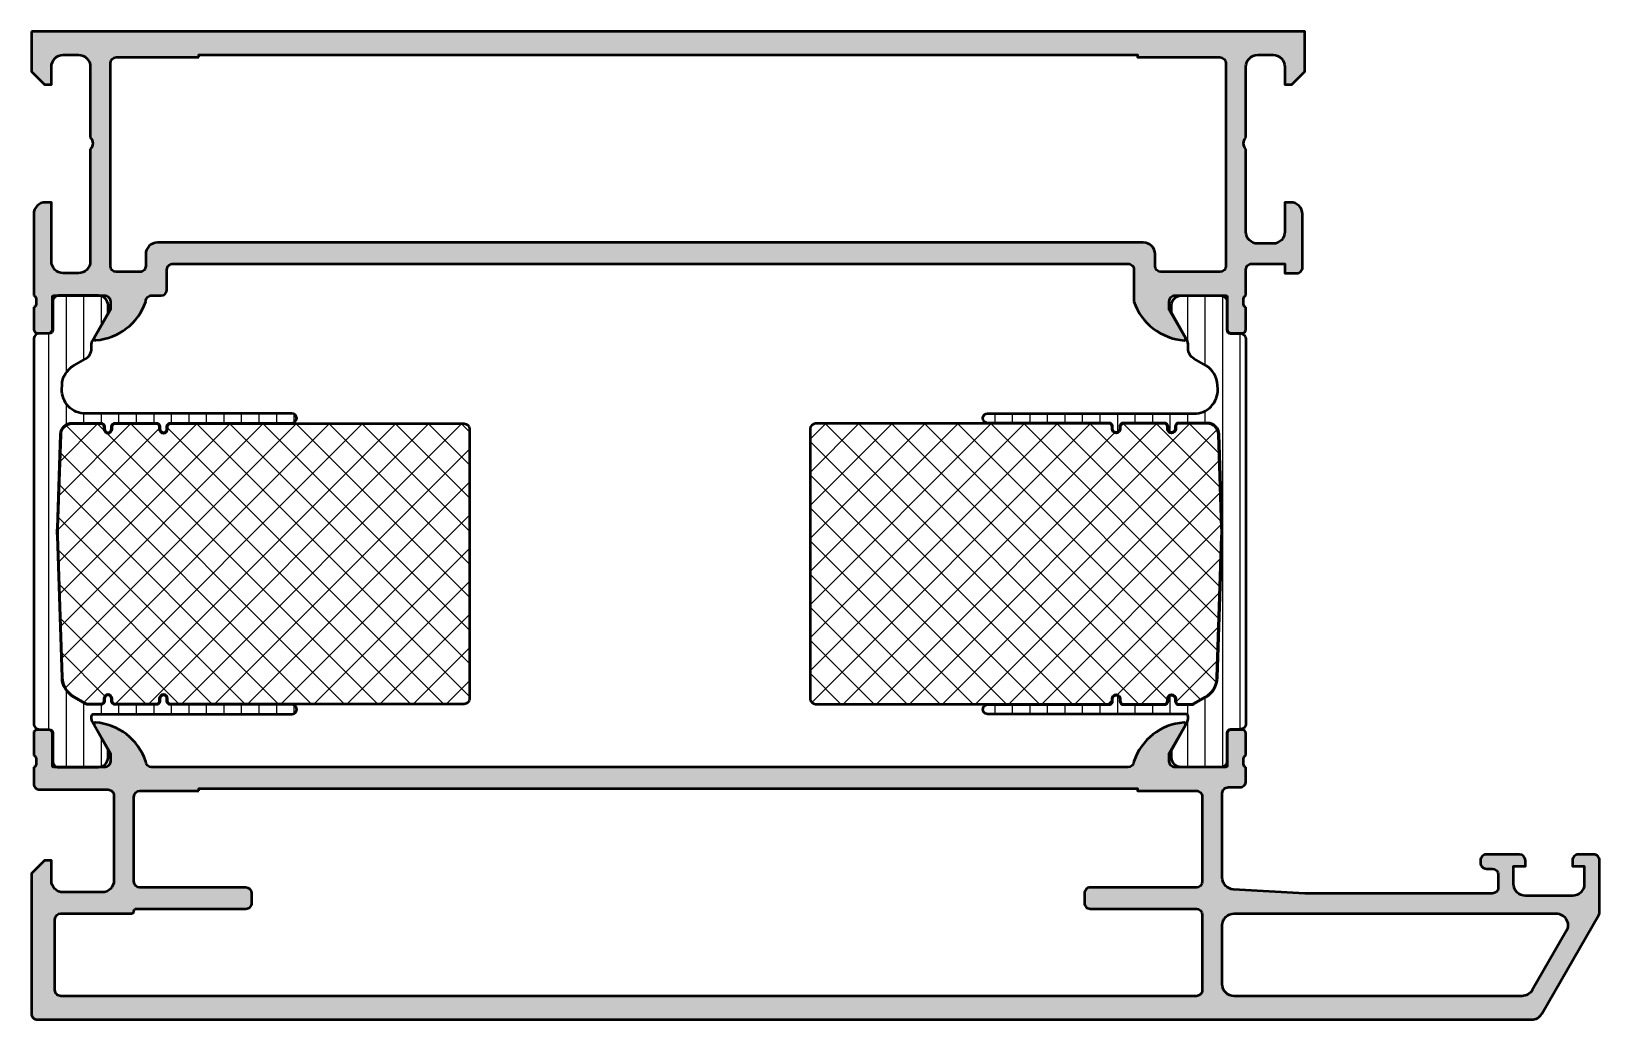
# Model space of a CAD drawing. Extents: x 0 to 133, y 0 to 84.
import ezdxf

# ---------------------------------------------------------------- set-up
doc = ezdxf.new("R2010")
doc.units = 0
for name, color, linetype, lineweight in [('0S-Alu contour', 7, 'Continuous', 50), ('0S-Alu hatch', 252, 'Continuous', 25), ('0S-Plastic contour', 254, 'Continuous', 50), ('0S-Plastic hatch', 253, 'Continuous', 25), ('0S-PT contour', 91, 'Continuous', 50), ('0S-PT hatch', 103, 'Continuous', 25)]:
    doc.layers.add(name, color=color, linetype=linetype, lineweight=lineweight)
pattern_1 = [(90, (0, 0), (-1.4859, 0), [])]
pattern_2 = [(135, (0, 0), (-1.403165018917055, -1.403165018917055), []), (225, (0, 0), (1.403165018917055, -1.403165018917055), [])]

# ---------------------------------------------------------------- blocks, each defined once
blk = doc.blocks.new('398650__0DC8D2B6_4306_4C7E_9631_8EB7449881CC_')
at = {"layer": '0S-Alu hatch'}
h = blk.add_hatch(color=256, dxfattribs=at)
edge = h.paths.add_edge_path()
edge.add_line((5.1e-15, 83.8), (6.2e-14, 80.3999984741213))
edge.add_line((6.2e-14, 80.3999984741213), (1.099975585937675, 79.30000000000003))
edge.add_line((1.099975585937675, 79.30000000000003), (1.699981689453357, 79.30000000000003))
edge.add_line((1.699981689453357, 79.30000000000003), (1.699981689453243, 80.80000381469732))
edge.add_ellipse((2.700020083351727, 80.79996542079878), major_axis=(-1.0000383946355, 0), ratio=1, start_angle=270.00219972388834, end_angle=359.99780027593476, ccw=False)
edge.add_line((2.699981689453187, 81.80000381469726), (4.000000000000204, 81.80000381469726))
edge.add_ellipse((3.999954428526824, 80.79995824322407), major_axis=(-1.000045572511512, 0), ratio=1, start_angle=180.0026109341762, end_angle=269.99738906589505, ccw=False)
edge.add_line((5.000000000000005, 80.80000381469873), (5.000000000000119, 74.8))
edge.add_ellipse((4.474877689036763, 74.29999999999998), major_axis=(-0.7250885749144681, 0), ratio=1, start_angle=136.4038464693296, end_angle=223.5961535306705, ccw=False)
edge.add_line((5.000000000000119, 73.79999999999998), (5.000000000000005, 64.30000000000005))
edge.add_ellipse((3.999972998484542, 64.30002700151547), major_axis=(-1.000027001879994, 0), ratio=1, start_angle=90.00154703109422, end_angle=179.9984529689852, ccw=False)
edge.add_line((3.999999999999834, 63.3), (2.6999816894533, 63.3))
edge.add_ellipse((2.700001512601065, 64.30001982314776), major_axis=(-1.000019823344241, 0), ratio=1, start_angle=0.0011357599706229848, end_angle=89.99886423981098, ccw=False)
edge.add_line((1.6999816894533, 64.30000000000382), (1.699981689453243, 69.29999999999998))
edge.add_line((1.699981689453243, 69.29999999999998), (1.199981689453243, 69.29999999999998))
edge.add_arc((1.200016055021512, 68.29996563443156), 1.000034366158914, 90.00196893435806, 179.9980310656152)
edge.add_line((0.1999816894530737, 68.3000000000003), (0.1999816894531301, 61.39996551583617))
edge.add_ellipse((0.1211452429100785, 61.13244492384305), major_axis=(-0.2788950563274368, 0), ratio=1, start_angle=178.8354106259032, end_angle=253.5801235805062, ccw=False)
edge.add_line((0.3999826894531309, 61.12677651584468), (0.3999826894531304, 60.67318251584469))
edge.add_ellipse((0.1211145938099547, 60.66752185636763), major_axis=(-0.2789255417371571, 0), ratio=1, start_angle=106.42459455535561, end_angle=181.1628700728853, ccw=False)
edge.add_line((0.1999816894531277, 60.39997851584469), (0.1999816894531301, 58.51996751583616))
edge.add_arc((0.4999816894531273, 58.51996751583616), 0.2999999999999971, 180, 270)
edge.add_line((0.4999816894531273, 58.21996751583616), (1.479956008495923, 58.21996751583617))
edge.add_arc((1.479956008495928, 58.51996751583616), 0.2999999999999936, 269.999999999999, 360)
edge.add_line((1.779956008495922, 58.51996751583616), (1.779956008495906, 61.27996551583616))
edge.add_ellipse((1.900237939381916, 61.27968572939455), major_axis=(-0.1202822562896115, 0), ratio=1, start_angle=270.3217552923952, end_angle=359.86672517443674, ccw=False)
edge.add_line((1.899562475159995, 61.39996608908059), (6.199974060058769, 61.39999084472679))
edge.add_ellipse((6.19998949715205, 60.90000628199761), major_axis=(-0.4999845629674861, 0), ratio=1, start_angle=179.9991052558096, end_angle=270.00176901520285, ccw=False)
edge.add_line((6.699974060058571, 60.89999847412263), (6.699974060058712, 60.1999938964842))
edge.add_line((6.699974060058712, 60.1999938964842), (5.311729431152633, 57.79547576904322))
edge.add_arc((5.435575379939105, 57.73756724130198), 0.136715824307135, 154.9399071396926, 284.9282666313289)
edge.add_arc((5.082349791735738, 62.46586819594616), 4.875900108610273, 274.569384502985, 341.2678313541292)
edge.add_ellipse((10.19996787116752, 60.89999703365565), major_axis=(-0.4999938111092652, 0), ratio=1, start_angle=269.99929079655783, end_angle=359.99983493439635, ccw=False)
edge.add_line((10.19997406005848, 61.39999084472662), (10.99997406006037, 61.39999084472662))
edge.add_arc((10.99997406006037, 61.89999084472662), 0.5, 270, 360)
edge.add_line((11.49997406006037, 61.89999084472662), (11.49997406006037, 63.59999542236328))
edge.add_ellipse((11.99997406006037, 63.59999542236328), major_axis=(-0.4999999999999965, 0), ratio=1, start_angle=269.9999999999996, end_angle=360, ccw=False)
edge.add_line((11.99997406006037, 64.09999542236326), (92.9999755493137, 64.09999542236334))
edge.add_ellipse((92.99997554931373, 63.59999542236334), major_axis=(-0.4999999999999929, 0), ratio=1, start_angle=180, end_angle=270.00000000000324, ccw=False)
edge.add_line((93.49997554931372, 63.59999542236333), (93.49997554931372, 60.8999984741216))
edge.add_arc((98.12707820757538, 62.47457053127343), 4.887673902098572, 198.7930956538675, 265.8043505018738)
edge.add_arc((97.76126167060382, 57.73879050912452), 0.1390384168074621, 273.3902478632481, 384.0601169720247)
edge.add_line((97.8882201782205, 57.79547576904342), (96.49997554931461, 60.19999389648443))
edge.add_line((96.49997554931461, 60.19999389648443), (96.49997554931451, 60.89999847412086))
edge.add_ellipse((96.99996011222125, 60.90000628199715), major_axis=(-0.4999845629677113, 0), ratio=1, start_angle=-90.00176901518182, end_angle=0.000894744190475194, ccw=False)
edge.add_line((96.99997554931436, 61.39999084472655), (101.2998333707656, 61.39996609226834))
edge.add_ellipse((101.299155684108, 61.27928998198026), major_axis=(-0.120678013131916, 0), ratio=1, start_angle=180.1332748255578, end_angle=269.6782447076241, ccw=False)
edge.add_line((101.4198333707656, 61.27957068898489), (101.4198333707656, 58.51957268898487))
edge.add_arc((101.7198333707656, 58.51957268898488), 0.2999999999999829, 180, 270.0000000000027)
edge.add_line((101.7198333707656, 58.2195726889849), (102.6998076898084, 58.21957268898489))
edge.add_arc((102.6998076898084, 58.51957268898488), 0.2999999999999971, 270.0000000000027, 360)
edge.add_line((102.9998076898084, 58.51957268898488), (102.9998076898084, 60.3995836889934))
edge.add_ellipse((103.0786747854516, 60.66712702951638), major_axis=(-0.2789255417371992, 0), ratio=1, start_angle=-1.1628700728805939, end_angle=73.5754054446374, ccw=False)
edge.add_line((102.7998066898084, 60.67278768899341), (102.7998066898084, 61.12638168899341))
edge.add_ellipse((103.0786441363515, 61.13205009699179), major_axis=(-0.2788950563274237, 0), ratio=1, start_angle=-73.5801235805115, end_angle=1.1645893740987958, ccw=False)
edge.add_line((102.9998076898084, 61.3995706889849), (102.9999680343561, 63.59999514771072))
edge.add_ellipse((103.4999680343559, 63.59999514771047), major_axis=(-0.4999999999997869, 0), ratio=1, start_angle=269.9999999999984, end_angle=360, ccw=False)
edge.add_line((103.4999680343559, 64.09999514771026), (106.2999557081156, 64.09999514771083))
edge.add_line((106.2999557081156, 64.09999514771083), (106.2999557081155, 63.29999972534743))
edge.add_line((106.2999557081155, 63.29999972534743), (107.2999557081154, 63.30000735474174))
edge.add_arc((107.2999864487359, 63.79997661371056), 0.4999692599138797, 269.9964771677912, 360.0026485613531)
edge.add_line((107.7999557081156, 63.79999972534759), (107.8000167432719, 68.29999972534695))
edge.add_arc((106.7999292727025, 68.29991225477805), 1.000087474394541, 0.0050112559646679, 89.99498874392712)
edge.add_line((106.8000167432713, 69.29999972534738), (106.3000167432718, 69.29999972534715))
edge.add_line((106.3000167432718, 69.29999972534715), (106.3000167432719, 66.79999972534738))
edge.add_ellipse((105.2999293457993, 66.80008712281013), major_axis=(-1.000087401291507, 0), ratio=1, start_angle=90.00501389830248, end_angle=179.9949929319336, ccw=False)
edge.add_line((105.3000168624813, 65.79999972534785), (103.9999680343556, 65.79999972534713))
edge.add_ellipse((104.0000268320843, 66.80005852307539), major_axis=(-1.000058799456728, 0), ratio=1, start_angle=0.0033686637580103707, end_angle=89.99663133637353, ccw=False)
edge.add_line((102.999968034356, 66.79999972534436), (102.9999680343561, 73.79999972534715))
edge.add_ellipse((103.5248073746745, 74.29999972534715), major_axis=(-0.7248836686985655, 0), ratio=1, start_angle=-43.61157673630902, end_angle=43.611576736309075, ccw=False)
edge.add_line((102.9999680343561, 74.79999972534715), (102.9999680343561, 80.80043483925358))
edge.add_ellipse((104.0000228430449, 80.80038766034905), major_axis=(-1.000054809801693, 0), ratio=1, start_angle=270.0031401344176, end_angle=359.997296995918, ccw=False)
edge.add_line((103.9999680343565, 81.80044246864882), (105.3000168624806, 81.80044246864816))
edge.add_ellipse((105.2999304168652, 80.80035614156392), major_axis=(-1.000086330820304, 0), ratio=1, start_angle=180.0053828449331, end_angle=269.99504745863044, ccw=False)
edge.add_line((106.300016743272, 80.80045009804164), (106.3000167432718, 79.29999257279023))
edge.add_line((106.3000167432718, 79.29999257279023), (106.8999923292094, 79.29999257279))
edge.add_line((106.8999923292094, 79.29999257279), (107.9999679199197, 80.39996792030846))
edge.add_line((107.9999679199197, 80.39996792030846), (107.99996791992, 83.8))
edge.add_line((107.99996791992, 83.8), (0, 83.8))
edge = h.paths.add_edge_path()
edge.add_line((14.19998550415048, 81.59999542236326), (14.19998550415048, 81.79999542236361))
edge.add_line((14.19998550415048, 81.79999542236361), (93.79998623046677, 81.79999542236357))
edge.add_line((93.79998623046677, 81.79999542236357), (93.79998623046683, 81.59999542236302))
edge.add_line((93.79998623046683, 81.59999542236302), (100.7999862304669, 81.59999542236308))
edge.add_ellipse((100.7999783783807, 81.09998757027707), major_axis=(-0.5000078521476686, 0), ratio=1, start_angle=180.0008997684673, end_angle=269.99910023133594, ccw=False)
edge.add_line((101.2999862304667, 81.09999542236152), (101.2999862304667, 63.89999084472655))
edge.add_ellipse((100.7999815766378, 63.89999549855549), major_axis=(-0.5000046538505819, 0), ratio=1, start_angle=90.00053328454487, end_angle=179.9994667160038, ccw=False)
edge.add_line((100.7999862304667, 63.39999084472656), (95.79997554931364, 63.39999084472656))
edge.add_ellipse((95.79997554931364, 63.89999084472655), major_axis=(-0.5, 0), ratio=1, start_angle=0, end_angle=90, ccw=False)
edge.add_line((95.29997554931364, 63.89999084472655), (95.29997554931361, 64.89999542236332))
edge.add_arc((94.29997554931359, 64.89999542236332), 1.000000000000024, 0, 89.9999999999992)
edge.add_line((94.29997554931361, 65.89999542236335), (10.69997406006038, 65.89999542236329))
edge.add_arc((10.69997406006037, 64.89999542236328), 1.000000000000014, 89.9999999999992, 180)
edge.add_line((9.699974060060361, 64.89999542236328), (9.699974060060361, 63.89999084472673))
edge.add_ellipse((9.19997406006037, 63.89999084472671), major_axis=(-0.4999999999999894, 0), ratio=1, start_angle=89.99999999999898, end_angle=180, ccw=False)
edge.add_line((9.199974060060361, 63.39999084472673), (7.199985504150282, 63.39999084472684))
edge.add_ellipse((7.199990157979078, 63.89999549855547), major_axis=(-0.5000046538502835, 0), ratio=1, start_angle=0.0005332839962761682, end_angle=89.9994667154665, ccw=False)
edge.add_line((6.699985504150452, 63.89999084473136), (6.699985504150509, 81.09999542236334))
edge.add_ellipse((7.199993356236573, 81.09998757027724), major_axis=(-0.5000078521477183, 0), ratio=1, start_angle=270.0008997686535, end_angle=359.99910023153274, ccw=False)
edge.add_line((7.199985504150509, 81.59999542236326), (14.19998550415048, 81.59999542236326))
at = {"layer": '0S-Alu contour', "color": 7}
for points in [[(5.1e-15, 83.8), (6.2e-14, 80.3999984741213), (1.099975585937675, 79.30000000000003), (1.699981689453357, 79.30000000000003), (1.699981689453243, 80.80000381469732)], [(106.300016743272, 80.80045009804164), (106.3000167432718, 79.29999257279023), (106.8999923292094, 79.29999257279), (107.9999679199197, 80.39996792030846), (107.99996791992, 83.8), (5.1e-15, 83.8)], [(2.699981689453187, 81.80000381469726), (4.000000000000204, 81.80000381469726)], [(7.199985504150509, 81.59999542236326), (14.19998550415048, 81.59999542236326)], [(14.19998550415048, 81.59999542236326), (14.19998550415048, 81.79999542236361), (93.79998623046677, 81.79999542236357), (93.79998623046683, 81.59999542236302), (100.7999862304669, 81.59999542236308)], [(103.9999680343565, 81.80044246864882), (105.3000168624806, 81.80044246864816)], [(5.000000000000005, 80.80000381469873), (5.000000000000119, 74.8)], [(6.699985504150452, 63.89999084473136), (6.699985504150509, 81.09999542236334)], [(101.2999862304667, 81.09999542236152), (101.2999862304667, 63.89999084472655)], [(102.9999680343561, 74.79999972534715), (102.9999680343561, 80.80043483925358)], [(5.000000000000119, 73.79999999999998), (5.000000000000005, 64.30000000000005)], [(102.999968034356, 66.79999972534436), (102.9999680343561, 73.79999972534715)], [(1.6999816894533, 64.30000000000382), (1.699981689453243, 69.29999999999998), (1.199981689453243, 69.29999999999998)], [(106.8000167432713, 69.29999972534738), (106.3000167432718, 69.29999972534715), (106.3000167432719, 66.79999972534738)], [(0.1999816894530737, 68.3000000000003), (0.1999816894531301, 61.39996551583617)], [(107.7999557081156, 63.79999972534759), (107.8000167432719, 68.29999972534695)], [(94.29997554931361, 65.89999542236335), (10.69997406006039, 65.89999542236329)], [(105.3000168624813, 65.79999972534785), (103.9999680343556, 65.79999972534713)], [(9.699974060060361, 64.89999542236328), (9.699974060060361, 63.89999084472673)], [(11.99997406006037, 64.09999542236326), (92.9999755493137, 64.09999542236334)], [(95.29997554931364, 63.89999084472655), (95.29997554931361, 64.89999542236332)], [(103.4999680343559, 64.09999514771026), (106.2999557081156, 64.09999514771083), (106.2999557081155, 63.29999972534743), (107.2999557081154, 63.30000735474174)], [(3.999999999999834, 63.3), (2.6999816894533, 63.3)], [(9.199974060060361, 63.39999084472673), (7.199985504150282, 63.39999084472684)], [(11.49997406006037, 61.89999084472662), (11.49997406006037, 63.59999542236328)], [(93.49997554931372, 63.59999542236333), (93.49997554931372, 60.8999984741216)], [(100.7999862304667, 63.39999084472656), (95.79997554931364, 63.39999084472656)], [(102.9998076898084, 61.3995706889849), (102.9999680343561, 63.59999514771072)], [(1.779956008495922, 58.51996751583616), (1.779956008495906, 61.27996551583616)], [(1.899562475159995, 61.39996608908059), (6.199974060058769, 61.39999084472679)], [(10.19997406005848, 61.39999084472662), (10.99997406006037, 61.39999084472662)], [(96.99997554931436, 61.39999084472655), (101.2998333707656, 61.39996609226834)], [(101.4198333707656, 61.27957068898489), (101.4198333707656, 58.51957268898487)], [(0.1999816894531277, 60.39997851584469), (0.1999816894531301, 58.51996751583616)], [(0.3999826894531309, 61.12677651584468), (0.3999826894531304, 60.67318251584469)], [(6.699974060058571, 60.89999847412263), (6.699974060058712, 60.1999938964842), (5.311729431152633, 57.79547576904322)], [(97.8882201782205, 57.79547576904342), (96.49997554931461, 60.19999389648443), (96.49997554931451, 60.89999847412086)], [(102.7998066898084, 60.67278768899341), (102.7998066898084, 61.12638168899341)], [(102.9998076898084, 58.51957268898488), (102.9998076898084, 60.3995836889934)], [(0.4999816894531273, 58.21996751583616), (1.479956008495923, 58.21996751583617)], [(101.7198333707656, 58.2195726889849), (102.6998076898084, 58.21957268898489)]]:
    blk.add_lwpolyline(points, dxfattribs=at)
at = {"layer": '0S-Alu contour', "color": 7, "extrusion": (0, 0, -1)}
for centre, radius, start, end in [((-2.700020083351727, 80.79996542079878), 1.0000383946355, 0.0021997240652303, 89.99780027611166), ((-3.999954428526824, 80.79995824322407), 1.000045572511512, 90.00261093410494, 179.9973890658238), ((-7.199993356236573, 81.09998757027724), 0.5000078521477183, 0.0008997684672687, 89.9991002313465), ((-100.7999783783807, 81.09998757027707), 0.5000078521476686, 90.00089976866407, 179.9991002315327), ((-104.0000228430449, 80.80038766034905), 1.000054809801693, 0.0027030040819815, 89.9968598655824), ((-105.2999304168652, 80.80035614156392), 1.000086330820304, 90.00495254136955, 179.9946171550669), ((-4.474877689036763, 74.29999999999998), 0.7250885749144684, 136.4038464693295, 223.5961535306705), ((-103.5248073746745, 74.29999972534715), 0.7248836686985655, 316.3884232636909, 43.61157673630913), ((-104.0000268320843, 66.80005852307539), 1.000058799456728, 270.0033686636265, 359.996631336242), ((-105.2999293457993, 66.80008712281013), 1.000087401291507, 180.0050070680665, 269.9949861016975), ((-2.700001512601065, 64.30001982314776), 1.000019823344241, 270.0011357601891, 359.9988642400294), ((-3.999972998484542, 64.30002700151547), 1.000027001879994, 180.0015470310149, 269.9984529689058), ((-7.199990157979078, 63.89999549855547), 0.5000046538502835, 270.0005332845336, 359.9994667160037), ((-9.19997406006037, 63.89999084472671), 0.4999999999999894, 180, 270.000000000001), ((-11.99997406006037, 63.59999542236328), 0.4999999999999965, 0, 90.0000000000004), ((-92.99997554931373, 63.59999542236334), 0.4999999999999929, 89.99999999999675, 180), ((-95.79997554931364, 63.89999084472655), 0.5, 270, 0), ((-100.7999815766378, 63.89999549855549), 0.5000046538505819, 180.0005332839962, 269.9994667154551), ((-103.4999680343559, 63.59999514771047), 0.4999999999997869, 0, 90.0000000000016), ((-0.1211452429100785, 61.13244492384305), 0.2788950563274368, 106.4198764194938, 181.1645893740969), ((-1.900237939381916, 61.27968572939455), 0.1202822562896115, 0.1332748255632413, 89.67824470760479), ((-6.19998949715205, 60.90000628199761), 0.4999845629674861, 89.99823098479715, 180.0008947441905), ((-10.19996787116752, 60.89999703365565), 0.4999938111092652, 0.0001650656036298, 90.00070920344218), ((-96.99996011222125, 60.90000628199715), 0.4999845629677113, 359.9991052558095, 90.0017690151818), ((-101.299155684108, 61.27928998198026), 0.120678013131916, 90.32175529237591, 179.8667251744422), ((-103.0786441363515, 61.13205009699179), 0.2788950563274237, 358.8354106259012, 73.58012358051164), ((-0.1211145938099547, 60.66752185636763), 0.2789255417371571, 178.8371299271147, 253.5754054446444), ((-103.0786747854516, 60.66712702951638), 0.2789255417371992, 286.4245945553626, 1.162870072880582)]:
    blk.add_arc(centre, radius, start, end, dxfattribs=at)
at = {"layer": '0S-Alu contour', "color": 7}
for centre, radius, start, end in [((1.200016055021512, 68.29996563443156), 1.000034366158914, 90.00196893435806, 179.9980310656152), ((106.7999292727025, 68.29991225477805), 1.000087474394541, 0.0050112559646679, 89.99498874392712), ((10.69997406006037, 64.89999542236328), 1.000000000000014, 89.9999999999992, 180), ((94.29997554931359, 64.89999542236332), 1.000000000000024, 0, 89.9999999999992), ((107.2999864487359, 63.79997661371056), 0.4999692599138797, 269.9964771677912, 0.0026485613531484), ((10.99997406006037, 61.89999084472662), 0.5, 270, 0), ((5.082349791735738, 62.46586819594616), 4.875900108610273, 274.569384502985, 341.2678313541292), ((98.12707820757538, 62.47457053127343), 4.887673902098572, 198.7930956538675, 265.8043505018738), ((0.4999816894531273, 58.51996751583616), 0.2999999999999971, 180, 270), ((1.479956008495928, 58.51996751583616), 0.2999999999999936, 269.999999999999, 0), ((5.435575379939105, 57.73756724130198), 0.136715824307135, 154.9399071396926, 284.9282666313289), ((97.76126167060382, 57.73879050912452), 0.1390384168074621, 273.3902478632481, 24.06011697202465), ((101.7198333707656, 58.51957268898488), 0.2999999999999829, 180, 270.0000000000027), ((102.6998076898084, 58.51957268898488), 0.2999999999999971, 270.0000000000027, 0)]:
    blk.add_arc(centre, radius, start, end, dxfattribs=at)
blk = doc.blocks.new('284257__50EB5DEA_D045_46AA_81DE_8F20A3238E38___54BBC822_4AF5_4CA2_9664_6347AEF49BD4_')
at = {"layer": '0S-Plastic hatch'}
h = blk.add_hatch(dxfattribs=at)
h.set_pattern_fill('ANSI31', color=256, scale=0.4680000000000001, angle=45, style=0)
h.set_pattern_definition(pattern_1)
edge = h.paths.add_edge_path()
edge.add_line((103, 57.69001572907988), (103, 25.10998427091998))
edge.add_ellipse((102.5, 25.10998427092003), major_axis=(-0.5, 0), ratio=1, start_angle=89.99999999998857, end_angle=180, ccw=False)
edge.add_line((102.4999999999999, 24.60998427092003), (101.6896686695362, 24.60998427092004))
edge.add_arc((101.6896686695362, 24.30998427092015), 0.2999999999998957, 90.00000000000543, 180.0079246230968)
edge.add_line((101.3896686724058, 24.30994277769076), (101.3900006007642, 21.91006915538231))
edge.add_ellipse((100.8900006055467, 21.91000000000002), major_axis=(-0.5000000000000027, 0), ratio=1, start_angle=90.00000000000648, end_angle=180.0079246230509, ccw=False)
edge.add_line((100.8900006055468, 21.41000000000002), (97.50000000000011, 21.40999999999996))
edge.add_ellipse((97.5000000000001, 22.21000000000002), major_axis=(-0.8000000000000611, 0), ratio=1, start_angle=0, end_angle=90.00000000000102, ccw=False)
edge.add_line((96.70000000000005, 22.21000000000001), (96.70000000000005, 22.86000000000028))
edge.add_line((96.70000000000005, 22.86000000000028), (98.03730985350586, 25.27257083923049))
edge.add_arc((97.59999999949218, 25.51497564960009), 0.5000000005077869, 330.9999999999673, 360)
edge.add_line((98.09999999999997, 25.51497564959983), (98.09999999999997, 25.71000000000013))
edge.add_arc((97.90000000000006, 25.71000000000012), 0.1999999999999247, 0, 90.00000000000406)
edge.add_line((97.90000000000003, 25.91000000000005), (81.10047367433242, 25.91000000000001))
edge.add_ellipse((81.10047367433248, 26.31), major_axis=(-0.3999999999999986, 0), ratio=1, start_angle=-90.00000000000807, end_angle=89.99999999999193, ccw=False)
edge.add_line((81.10047367433253, 26.71), (91.40047367433249, 26.71000000000007))
edge.add_arc((91.40047367433252, 27.01000000000006), 0.29999999999999, 269.9999999999945, 360)
edge.add_line((91.7004736743325, 27.0100000000001), (91.7004736743325, 27.2100000000001))
edge.add_ellipse((92.00047367433251, 27.21000000000007), major_axis=(-0.3000000000000114, 0), ratio=1, start_angle=180, end_angle=360, ccw=False)
edge.add_line((92.30047367433252, 27.21000000000006), (92.30047367433247, 27.01000000000018))
edge.add_arc((92.6004736743325, 27.0100000000001), 0.300000000000054, 180, 269.999999999981)
edge.add_line((92.60047367433243, 26.71000000000005), (96.10000068456242, 26.71000000000003))
edge.add_arc((96.10000068456245, 27.00999976147988), 0.299999761479846, 269.9999999999973, 360)
edge.add_line((96.40000044604228, 27.00999976147993), (96.40000044604228, 27.20999976147993))
edge.add_ellipse((96.7000004460423, 27.20999976147989), major_axis=(-0.3000000000000114, 0), ratio=1, start_angle=180, end_angle=360, ccw=False)
edge.add_line((97.0000004460423, 27.20999976147989), (97.00000044604224, 27.00999976148001))
edge.add_arc((97.30000020752212, 27.00999976147994), 0.2999997614798814, 180, 269.9999999999838)
edge.add_line((97.30000020752203, 26.71000000000006), (98.46410161520038, 26.71000000000006))
edge.add_arc((98.4641016152003, 26.90999999963144), 0.1999999996313836, 270.0000000000204, 300.0000000000195)
edge.add_line((98.56410161501607, 26.73679491919382), (99.60090409830678, 27.33539298302521))
edge.add_arc((98.6009042637357, 29.06744387718719), 1.999999992277375, 299.9999946553868, 358.2770022894869)
edge.add_line((100.6, 29.00730897584427), (100.994619429964, 41.03200236252825))
edge.add_arc((90.99999999999591, 41.35999999999964), 10.00000000000415, 358.1203748410089, 361.879625159001)
edge.add_line((100.9946194299639, 41.68799763747276), (100.7368450786459, 49.62279976374722))
edge.add_arc((99.73738313564947, 49.59000000000004), 1.000000000000097, 1.879625158993783, 89.99999999999756)
edge.add_line((99.7373831356495, 50.59000000000014), (97.29999999999995, 50.59000000000005))
edge.add_arc((97.29999999999995, 50.29000000000008), 0.2999999999999688, 90.00000000000273, 180)
edge.add_line((97, 50.29000000000008), (97, 50.09000000000005))
edge.add_ellipse((96.70000000000002, 50.09000000000004), major_axis=(-0.2999999999999829, 0), ratio=1, start_angle=0, end_angle=180, ccw=False)
edge.add_line((96.40000000000003, 50.09000000000004), (96.40000000000003, 50.28999999999999))
edge.add_arc((96.10000000000007, 50.29000000000005), 0.29999999999999, 0, 89.99999999999459)
edge.add_line((96.10000000000008, 50.59000000000004), (92.60047367433248, 50.59000000000005))
edge.add_arc((92.60047367433246, 50.29000000000007), 0.2999999999999901, 89.99999999999729, 180)
edge.add_line((92.30047367433247, 50.29000000000007), (92.30047367433247, 50.09000000000007))
edge.add_ellipse((92.00047367433247, 50.09000000000006), major_axis=(-0.2999999999999829, 0), ratio=1, start_angle=0, end_angle=180, ccw=False)
edge.add_line((91.7004736743325, 50.09000000000006), (91.7004736743325, 50.29000000000001))
edge.add_arc((91.4004736743325, 50.29000000000007), 0.2999999999999971, 0, 89.99999999999186)
edge.add_line((91.40047367433255, 50.59000000000007), (81.10047367433248, 50.59000000000007))
edge.add_ellipse((81.10047367433243, 50.99000000000006), major_axis=(-0.3999999999999915, 0), ratio=1, start_angle=-89.99999999999591, end_angle=90.00000000000409, ccw=False)
edge.add_line((81.10047367433242, 51.39000000000005), (98.61213858770031, 51.38999999999994))
edge.add_arc((98.61213858770031, 53.39), 2.000000000000059, 270, 361.8796251589957)
edge.add_line((100.6110624736931, 53.45559952749442), (100.6, 53.7926910241557))
edge.add_arc((98.60090425601653, 53.73255612258069), 2.000000000000047, 1.722997710510562, 60.00000534461142)
edge.add_line((99.600904094449, 55.46460702343066), (98.60000008078372, 56.04247909649653))
edge.add_ellipse((99.09999999999998, 56.90850454692142), major_axis=(-0.9999999999999536, 0), ratio=1, start_angle=0, end_angle=60.00000534460821, ccw=False)
edge.add_line((98.10000000000002, 56.90850454692143), (98.09999999999997, 57.28502435050004))
edge.add_arc((97.59999999987805, 57.2850243505002), 0.5000000001219143, 0, 28.99999999998022)
edge.add_line((98.03730985355446, 57.52742916068232), (96.69999999999999, 59.94000000000009))
edge.add_line((96.69999999999999, 59.94000000000009), (96.69999999999999, 60.59000000000007))
edge.add_ellipse((97.5, 60.58999999999993), major_axis=(-0.7999999999999972, 0), ratio=1, start_angle=269.9999999999949, end_angle=360, ccw=False)
edge.add_line((97.50000000000007, 61.38999999999994), (100.8900006103291, 61.38999999999999))
edge.add_ellipse((100.8900006103291, 60.88999999999998), major_axis=(-0.5000000000000142, 0), ratio=1, start_angle=179.9920752627074, end_angle=270.00000000000165, ccw=False)
edge.add_line((101.3900006055465, 60.88993084362137), (101.3896686724057, 58.49005722290699))
edge.add_arc((101.6896686695361, 58.49001572907983), 0.2999999999999299, 179.9920752627072, 270.0000000000135)
edge.add_line((101.6896686695362, 58.19001572907989), (102.5, 58.19001572907988))
edge.add_ellipse((102.5, 57.69001572907993), major_axis=(-0.4999999999999503, 0), ratio=1, start_angle=180, end_angle=269.9999999999984, ccw=False)
at = {"layer": '0S-Plastic contour', "color": 7}
for points in [[(97.50000000000007, 61.38999999999994), (100.8900006103291, 61.38999999999999)], [(98.03730985355446, 57.52742916068232), (96.69999999999999, 59.94000000000009), (96.69999999999999, 60.59000000000007)], [(101.3900006055465, 60.88993084362137), (101.3896686724057, 58.49005722290699)], [(98.10000000000002, 56.90850454692143), (98.09999999999997, 57.28502435050004)], [(101.6896686695362, 58.19001572907989), (102.5, 58.19001572907988)], [(103, 57.69001572907988), (103, 25.10998427091998)], [(99.600904094449, 55.46460702343066), (98.60000008078372, 56.04247909649653)], [(100.6110624736931, 53.45559952749442), (100.6, 53.7926910241557)], [(81.10047367433242, 51.39000000000005), (98.61213858770031, 51.38999999999994)], [(91.40047367433255, 50.59000000000007), (81.10047367433248, 50.59000000000007)], [(96.10000000000008, 50.59000000000004), (92.60047367433248, 50.59000000000005)], [(99.7373831356495, 50.59000000000014), (97.29999999999995, 50.59000000000005)], [(91.7004736743325, 50.09000000000006), (91.7004736743325, 50.29000000000001)], [(92.30047367433247, 50.29000000000007), (92.30047367433247, 50.09000000000007)], [(96.40000000000003, 50.09000000000004), (96.40000000000003, 50.28999999999999)], [(97, 50.29000000000008), (97, 50.09000000000005)], [(100.9946194299639, 41.68799763747276), (100.7368450786459, 49.62279976374722)], [(100.6, 29.00730897584427), (100.994619429964, 41.03200236252825)], [(81.10047367433253, 26.71), (91.40047367433249, 26.71000000000007)], [(91.7004736743325, 27.0100000000001), (91.7004736743325, 27.2100000000001)], [(92.30047367433252, 27.21000000000006), (92.30047367433247, 27.01000000000018)], [(92.60047367433243, 26.71000000000005), (96.10000068456242, 26.71000000000003)], [(96.40000044604228, 27.00999976147993), (96.40000044604228, 27.20999976147993)], [(97.0000004460423, 27.20999976147989), (97.00000044604224, 27.00999976148001)], [(97.30000020752203, 26.71000000000006), (98.46410161520038, 26.71000000000006)], [(98.56410161501607, 26.73679491919382), (99.60090409830678, 27.33539298302521)], [(97.90000000000003, 25.91000000000005), (81.10047367433242, 25.91000000000001)], [(96.70000000000005, 22.21000000000001), (96.70000000000005, 22.86000000000028), (98.03730985350586, 25.27257083923049)], [(98.09999999999997, 25.51497564959983), (98.09999999999997, 25.71000000000013)], [(101.3896686724058, 24.30994277769076), (101.3900006007642, 21.91006915538231)], [(102.4999999999999, 24.60998427092003), (101.6896686695362, 24.60998427092004)], [(100.8900006055468, 21.41000000000002), (97.50000000000011, 21.40999999999996)]]:
    blk.add_lwpolyline(points, dxfattribs=at)
at = {"layer": '0S-Plastic contour', "color": 7, "extrusion": (0, 0, -1)}
for centre, radius, start, end in [((-97.5, 60.58999999999993), 0.7999999999999972, 0, 90.00000000000509), ((-100.8900006103291, 60.88999999999998), 0.5000000000000142, 89.99999999999837, 180.0079247372927), ((-102.5, 57.69001572907993), 0.4999999999999503, 90.0000000000016, 180), ((-99.09999999999998, 56.90850454692142), 0.9999999999999536, 299.9999946553918, 0), ((-81.10047367433243, 50.99000000000006), 0.3999999999999915, 269.9999999999959, 89.99999999999594), ((-92.00047367433247, 50.09000000000006), 0.2999999999999829, 180, 0), ((-96.70000000000002, 50.09000000000004), 0.2999999999999829, 180, 0), ((-81.10047367433248, 26.31), 0.3999999999999986, 270.0000000000081, 90.00000000000813), ((-92.00047367433251, 27.21000000000007), 0.3000000000000114, 0, 180), ((-96.7000004460423, 27.20999976147989), 0.3000000000000114, 0, 180), ((-102.5, 25.10998427092003), 0.5, 180, 270.0000000000114), ((-97.5000000000001, 22.21000000000002), 0.8000000000000611, 269.999999999999, 0), ((-100.8900006055467, 21.91000000000002), 0.5000000000000027, 179.9920753769491, 269.9999999999935)]:
    blk.add_arc(centre, radius, start, end, dxfattribs=at)
at = {"layer": '0S-Plastic contour', "color": 7}
for centre, radius, start, end in [((97.59999999987805, 57.2850243505002), 0.5000000001219143, 0, 28.99999999998022), ((101.6896686695361, 58.49001572907983), 0.2999999999999299, 179.9920752627072, 270.0000000000135), ((98.60090425601653, 53.73255612258069), 2.000000000000047, 1.722997710510562, 60.00000534461142), ((98.61213858770031, 53.39), 2.000000000000059, 270, 1.879625158995722), ((91.4004736743325, 50.29000000000007), 0.2999999999999971, 0, 89.99999999999186), ((92.60047367433246, 50.29000000000007), 0.2999999999999901, 89.99999999999729, 180), ((96.10000000000007, 50.29000000000005), 0.29999999999999, 0, 89.99999999999459), ((97.29999999999995, 50.29000000000008), 0.2999999999999688, 90.00000000000273, 180), ((99.73738313564947, 49.59000000000004), 1.000000000000097, 1.879625158993783, 89.99999999999756), ((90.99999999999591, 41.35999999999964), 10.00000000000415, 358.1203748410089, 1.879625159000959), ((98.6009042637357, 29.06744387718719), 1.999999992277375, 299.9999946553868, 358.2770022894869), ((91.40047367433252, 27.01000000000006), 0.29999999999999, 269.9999999999945, 0), ((92.6004736743325, 27.0100000000001), 0.300000000000054, 180, 269.999999999981), ((96.10000068456245, 27.00999976147988), 0.299999761479846, 269.9999999999973, 0), ((97.30000020752212, 27.00999976147994), 0.2999997614798814, 180, 269.9999999999838), ((98.4641016152003, 26.90999999963144), 0.1999999996313836, 270.0000000000204, 300.0000000000195), ((97.90000000000006, 25.71000000000012), 0.1999999999999247, 0, 90.00000000000406), ((97.59999999949218, 25.51497564960009), 0.5000000005077869, 330.9999999999673, 0), ((101.6896686695362, 24.30998427092015), 0.2999999999998957, 90.00000000000543, 180.0079246230968)]:
    blk.add_arc(centre, radius, start, end, dxfattribs=at)
blk = doc.blocks.new('284257__A24849B5_8844_4B30_9DE6_96B31AAB52E0___9682376B_D191_4DD5_8E4C_9459BE0AB6E3_')
at = {"layer": '0S-Plastic hatch'}
h = blk.add_hatch(dxfattribs=at)
h.set_pattern_fill('ANSI31', color=256, scale=0.4680000000000001, angle=45, style=0)
h.set_pattern_definition(pattern_1)
edge = h.paths.add_edge_path()
edge.add_line((0.1999999999999964, 57.69001572907988), (0.1999999999999964, 25.10998427091998))
edge.add_arc((0.7000000000000036, 25.10998427092004), 0.5000000000000071, 180, 270.0000000000122)
edge.add_line((0.70000000000011, 24.60998427092003), (1.510331330463778, 24.60998427092004))
edge.add_ellipse((1.51033133046375, 24.30998427092015), major_axis=(-0.2999999999998941, 0), ratio=1, start_angle=179.9920753769033, end_angle=269.99999999999454, ccw=False)
edge.add_line((1.810331327594162, 24.30994277769076), (1.809999399235729, 21.91006915538231))
edge.add_arc((2.309999394453263, 21.91000000000002), 0.5000000000000016, 179.9920753769491, 269.9999999999936)
edge.add_line((2.309999394453208, 21.41000000000002), (5.699999999999882, 21.40999999999996))
edge.add_arc((5.699999999999897, 22.21000000000001), 0.800000000000054, 269.999999999999, 360)
edge.add_line((6.499999999999951, 22.21000000000003), (6.499999999999951, 22.86000000000028))
edge.add_line((6.499999999999951, 22.86000000000028), (5.162690146494136, 25.27257083923049))
edge.add_ellipse((5.600000000507808, 25.51497564960008), major_axis=(-0.5000000005077773, 0), ratio=1, start_angle=0, end_angle=29.000000000032628, ccw=False)
edge.add_line((5.10000000000003, 25.51497564960009), (5.10000000000003, 25.71000000000013))
edge.add_ellipse((5.299999999999958, 25.71000000000012), major_axis=(-0.1999999999999273, 0), ratio=1, start_angle=269.99999999999875, end_angle=360, ccw=False)
edge.add_line((5.299999999999962, 25.91000000000005), (22.09952632566758, 25.91000000000001))
edge.add_arc((22.09952632566752, 26.31), 0.3999999999999986, 270.0000000000081, 450.0000000000081)
edge.add_line((22.09952632566746, 26.71), (11.79952632566751, 26.71000000000007))
edge.add_ellipse((11.79952632566749, 27.01000000000006), major_axis=(-0.29999999999999, 0), ratio=1, start_angle=0, end_angle=90.00000000000381, ccw=False)
edge.add_line((11.49952632566749, 27.01000000000006), (11.49952632566749, 27.2100000000001))
edge.add_arc((11.19952632566748, 27.21000000000007), 0.3000000000000114, 0, 180)
edge.add_line((10.89952632566747, 27.21000000000007), (10.89952632566753, 27.01000000000018))
edge.add_ellipse((10.59952632566747, 27.0100000000001), major_axis=(-0.3000000000000558, 0), ratio=1, start_angle=90.00000000001933, end_angle=180, ccw=False)
edge.add_line((10.59952632566757, 26.71000000000005), (7.099999315437579, 26.71000000000003))
edge.add_ellipse((7.099999315437574, 27.00999976147988), major_axis=(-0.2999997614798495, 0), ratio=1, start_angle=0, end_angle=90.00000000000102, ccw=False)
edge.add_line((6.799999553957726, 27.00999976147988), (6.799999553957726, 27.20999976147993))
edge.add_arc((6.499999553957715, 27.20999976147989), 0.3000000000000114, 0, 180)
edge.add_line((6.199999553957703, 27.20999976147989), (6.19999955395776, 27.00999976148001))
edge.add_ellipse((5.899999792477879, 27.00999976147994), major_axis=(-0.2999997614798815, 0), ratio=1, start_angle=90.0000000000162, end_angle=180, ccw=False)
edge.add_line((5.899999792477964, 26.71000000000006), (4.735898384799619, 26.71000000000006))
edge.add_ellipse((4.735898384799701, 26.90999999963148), major_axis=(-0.199999999631423, 0), ratio=1, start_angle=59.9999999999838, end_angle=89.99999999997658, ccw=False)
edge.add_line((4.635898384983939, 26.73679491919382), (3.599095901693211, 27.33539298302521))
edge.add_ellipse((4.599095736264295, 29.06744387718719), major_axis=(-1.999999992277373, 0), ratio=1, start_angle=1.7229977105130843, end_angle=60.000005344613214, ccw=False)
edge.add_line((2.60000000000003, 29.00730897584427), (2.205380570035978, 41.03200236252825))
edge.add_ellipse((12.20000000000169, 41.35999999999975), major_axis=(-10.00000000000175, 0), ratio=1, start_angle=-1.879625159000625, end_angle=1.879625158991928, ccw=False)
edge.add_line((2.205380570036034, 41.68799763747276), (2.46315492135404, 49.62279976374722))
edge.add_ellipse((3.462616864350539, 49.59000000000003), major_axis=(-1.000000000000103, 0), ratio=1, start_angle=270.00000000000296, end_angle=358.120374841006, ccw=False)
edge.add_line((3.462616864350487, 50.59000000000014), (5.900000000000042, 50.59000000000005))
edge.add_ellipse((5.90000000000003, 50.29000000000008), major_axis=(-0.2999999999999687, 0), ratio=1, start_angle=180, end_angle=269.9999999999978, ccw=False)
edge.add_line((6.199999999999996, 50.29000000000008), (6.199999999999996, 50.09000000000005))
edge.add_arc((6.499999999999979, 50.09000000000004), 0.2999999999999829, 180, 360)
edge.add_line((6.799999999999962, 50.09000000000003), (6.799999999999962, 50.28999999999999))
edge.add_ellipse((7.099999999999957, 50.29000000000004), major_axis=(-0.2999999999999954, 0), ratio=1, start_angle=270.0000000000078, end_angle=360, ccw=False)
edge.add_line((7.099999999999917, 50.59000000000004), (10.59952632566752, 50.59000000000005))
edge.add_ellipse((10.59952632566753, 50.29000000000006), major_axis=(-0.2999999999999971, 0), ratio=1, start_angle=180, end_angle=270.00000000000307, ccw=False)
edge.add_line((10.89952632566753, 50.2900000000001), (10.89952632566753, 50.09000000000007))
edge.add_arc((11.19952632566751, 50.09000000000006), 0.2999999999999829, 180, 360)
edge.add_line((11.49952632566749, 50.09000000000005), (11.49952632566749, 50.29000000000001))
edge.add_ellipse((11.79952632566749, 50.29000000000007), major_axis=(-0.3000000000000007, 0), ratio=1, start_angle=270.0000000000088, end_angle=360, ccw=False)
edge.add_line((11.79952632566745, 50.59000000000007), (22.09952632566752, 50.59000000000007))
edge.add_arc((22.09952632566755, 50.99000000000006), 0.3999999999999915, 269.9999999999959, 449.9999999999959)
edge.add_line((22.09952632566758, 51.39000000000005), (4.58786141229968, 51.38999999999994))
edge.add_ellipse((4.587861412299687, 53.38999999999998), major_axis=(-2.000000000000049, 0), ratio=1, start_angle=-1.8796251589961912, end_angle=89.99999999999977, ccw=False)
edge.add_line((2.588937526306847, 53.45559952749442), (2.60000000000003, 53.7926910241557))
edge.add_ellipse((4.599095743983482, 53.73255612258069), major_axis=(-2.000000000000047, 0), ratio=1, start_angle=299.99999465538866, end_angle=358.2770022894894, ccw=False)
edge.add_line((3.599095905551005, 55.46460702343066), (4.599999919216267, 56.04247909649653))
edge.add_arc((4.100000000000017, 56.90850454692143), 0.9999999999999593, 299.9999946553916, 360)
edge.add_line((5.099999999999976, 56.90850454692144), (5.10000000000003, 57.28502435050004))
edge.add_ellipse((5.600000000121944, 57.2850243505002), major_axis=(-0.5000000001219141, 0), ratio=1, start_angle=331.0000000000197, end_angle=360, ccw=False)
edge.add_line((5.162690146445535, 57.52742916068232), (6.500000000000007, 59.94000000000009))
edge.add_line((6.500000000000007, 59.94000000000009), (6.500000000000007, 60.59000000000007))
edge.add_arc((5.70000000000001, 60.58999999999993), 0.7999999999999972, 0, 90.00000000000509)
edge.add_line((5.699999999999939, 61.38999999999994), (2.309999389670857, 61.38999999999999))
edge.add_arc((2.309999389670844, 60.88999999999998), 0.5000000000000142, 89.9999999999985, 180.0079247372927)
edge.add_line((1.809999394453434, 60.88993084362137), (1.81033132759422, 58.49005722290699))
edge.add_ellipse((1.510331330463851, 58.49001572907983), major_axis=(-0.2999999999999317, 0), ratio=1, start_angle=89.99999999998619, end_angle=180.0079247372928, ccw=False)
edge.add_line((1.510331330463778, 58.19001572907989), (0.6999999999999396, 58.19001572907988))
edge.add_arc((0.699999999999961, 57.69001572907992), 0.4999999999999645, 90.00000000000244, 180)
at = {"layer": '0S-Plastic contour', "color": 7}
for points in [[(5.699999999999939, 61.38999999999994), (2.309999389670857, 61.38999999999999)], [(1.809999394453434, 60.88993084362137), (1.81033132759422, 58.49005722290699)], [(5.162690146445535, 57.52742916068232), (6.500000000000007, 59.94000000000009), (6.500000000000007, 60.59000000000007)], [(0.1999999999999964, 57.69001572907988), (0.1999999999999964, 25.10998427091998)], [(1.510331330463778, 58.19001572907989), (0.6999999999999396, 58.19001572907988)], [(5.099999999999976, 56.90850454692144), (5.10000000000003, 57.28502435050004)], [(3.599095905551005, 55.46460702343066), (4.599999919216267, 56.04247909649653)], [(2.588937526306847, 53.45559952749442), (2.60000000000003, 53.7926910241557)], [(3.462616864350487, 50.59000000000014), (5.900000000000042, 50.59000000000005)], [(22.09952632566758, 51.39000000000005), (4.58786141229968, 51.38999999999994)], [(7.099999999999917, 50.59000000000004), (10.59952632566752, 50.59000000000005)], [(11.79952632566745, 50.59000000000007), (22.09952632566752, 50.59000000000007)], [(2.205380570036034, 41.68799763747276), (2.46315492135404, 49.62279976374722)], [(6.199999999999996, 50.29000000000008), (6.199999999999996, 50.09000000000005)], [(6.799999999999962, 50.09000000000003), (6.799999999999962, 50.28999999999999)], [(10.89952632566753, 50.2900000000001), (10.89952632566753, 50.09000000000007)], [(11.49952632566749, 50.09000000000005), (11.49952632566749, 50.29000000000001)], [(2.60000000000003, 29.00730897584427), (2.205380570035978, 41.03200236252825)], [(4.635898384983939, 26.73679491919382), (3.599095901693211, 27.33539298302521)], [(5.899999792477964, 26.71000000000006), (4.735898384799619, 26.71000000000006)], [(6.199999553957703, 27.20999976147989), (6.19999955395776, 27.00999976148001)], [(6.799999553957726, 27.00999976147988), (6.799999553957726, 27.20999976147993)], [(10.59952632566757, 26.71000000000005), (7.099999315437579, 26.71000000000003)], [(10.89952632566747, 27.21000000000007), (10.89952632566753, 27.01000000000018)], [(11.49952632566749, 27.01000000000006), (11.49952632566749, 27.2100000000001)], [(22.09952632566746, 26.71), (11.79952632566751, 26.71000000000007)], [(5.10000000000003, 25.51497564960009), (5.10000000000003, 25.71000000000013)], [(6.499999999999951, 22.21000000000003), (6.499999999999951, 22.86000000000028), (5.162690146494136, 25.27257083923049)], [(5.299999999999962, 25.91000000000005), (22.09952632566758, 25.91000000000001)], [(0.70000000000011, 24.60998427092003), (1.510331330463778, 24.60998427092004)], [(1.810331327594162, 24.30994277769076), (1.809999399235729, 21.91006915538231)], [(2.309999394453208, 21.41000000000002), (5.699999999999882, 21.40999999999996)]]:
    blk.add_lwpolyline(points, dxfattribs=at)
for centre, radius, start, end in [((2.309999389670844, 60.88999999999998), 0.5000000000000142, 89.9999999999985, 180.0079247372927), ((5.70000000000001, 60.58999999999993), 0.7999999999999972, 0, 90.00000000000509), ((0.699999999999961, 57.69001572907992), 0.4999999999999645, 90.00000000000244, 180), ((4.100000000000017, 56.90850454692143), 0.9999999999999593, 299.9999946553916, 0), ((22.09952632566755, 50.99000000000006), 0.3999999999999915, 269.9999999999959, 89.99999999999594), ((6.499999999999979, 50.09000000000004), 0.2999999999999829, 180, 0), ((11.19952632566751, 50.09000000000006), 0.2999999999999829, 180, 0), ((6.499999553957715, 27.20999976147989), 0.3000000000000114, 0, 180), ((11.19952632566748, 27.21000000000007), 0.3000000000000114, 0, 180), ((22.09952632566752, 26.31), 0.3999999999999986, 270.0000000000081, 90.00000000000813), ((0.7000000000000036, 25.10998427092004), 0.5000000000000071, 180, 270.0000000000122), ((2.309999394453263, 21.91000000000002), 0.5000000000000016, 179.9920753769491, 269.9999999999936), ((5.699999999999897, 22.21000000000001), 0.800000000000054, 269.999999999999, 0)]:
    blk.add_arc(centre, radius, start, end, dxfattribs=at)
at = {"layer": '0S-Plastic contour', "color": 7, "extrusion": (0, 0, -1)}
for centre, radius, start, end in [((-1.510331330463851, 58.49001572907983), 0.2999999999999317, 179.9920752627072, 270.0000000000139), ((-5.600000000121944, 57.2850243505002), 0.5000000001219141, 0, 28.99999999998028), ((-4.599095743983482, 53.73255612258069), 2.000000000000047, 1.722997710510562, 60.00000534461133), ((-4.587861412299687, 53.38999999999998), 2.000000000000049, 270.0000000000002, 1.87962515899611), ((-3.462616864350539, 49.59000000000003), 1.000000000000103, 1.879625158993977, 89.99999999999704), ((-5.90000000000003, 50.29000000000008), 0.2999999999999687, 90.00000000000222, 180), ((-7.099999999999957, 50.29000000000004), 0.2999999999999954, 0, 89.9999999999922), ((-10.59952632566753, 50.29000000000006), 0.2999999999999971, 89.99999999999694, 180), ((-11.79952632566749, 50.29000000000007), 0.3000000000000007, 0, 89.99999999999118), ((-12.20000000000169, 41.35999999999975), 10.00000000000175, 358.1203748410081, 1.879625159000571), ((-4.599095736264295, 29.06744387718719), 1.999999992277373, 299.9999946553868, 358.2770022894869), ((-4.735898384799701, 26.90999999963148), 0.199999999631423, 270.0000000000234, 300.0000000000162), ((-5.899999792477879, 27.00999976147994), 0.2999997614798815, 180, 269.9999999999838), ((-7.099999315437574, 27.00999976147988), 0.2999997614798495, 269.999999999999, 0), ((-10.59952632566747, 27.0100000000001), 0.3000000000000558, 180, 269.9999999999807), ((-11.79952632566749, 27.01000000000006), 0.29999999999999, 269.9999999999962, 0), ((-5.299999999999958, 25.71000000000012), 0.1999999999999273, 0, 90.00000000000126), ((-5.600000000507808, 25.51497564960008), 0.5000000005077773, 330.9999999999674, 0), ((-1.51033133046375, 24.30998427092015), 0.2999999999998941, 90.00000000000547, 180.0079246230968)]:
    blk.add_arc(centre, radius, start, end, dxfattribs=at)
blk = doc.blocks.new('371360__836C1DF5_661D_485D_8CC3_498161D08094_')
at = {"layer": '0S-PT hatch'}
h = blk.add_hatch(dxfattribs=at)
h.set_pattern_fill('ANSI37', color=256, scale=0.625, angle=90, style=0)
h.set_pattern_definition(pattern_2)
edge = h.paths.add_edge_path()
edge.add_ellipse((36.6999995181945, 50.09000000000007), major_axis=(-0.4500000000000029, 0), ratio=1, start_angle=180, end_angle=270, ccw=False)
edge.add_line((37.1499995181945, 50.09000000000007), (37.1499995181945, 27.21))
edge.add_ellipse((36.69999951819451, 27.21), major_axis=(-0.4500000000000029, 0), ratio=1, start_angle=90, end_angle=180, ccw=False)
edge.add_line((36.69999951819451, 26.76), (11.79952632566748, 26.76))
edge.add_ellipse((11.79952632566749, 27.01), major_axis=(-0.25, 0), ratio=1, start_angle=0, end_angle=89.9999999999979, ccw=False)
edge.add_line((11.54952632566749, 27.01), (11.54952632566749, 27.21000000000011))
edge.add_arc((11.19952632566748, 27.21000000000007), 0.3500000000000121, 0, 180)
edge.add_line((10.84952632566747, 27.21000000000007), (10.84952632566753, 27.01000000000016))
edge.add_ellipse((10.59952632566748, 27.01000000000005), major_axis=(-0.2500000000000497, 0), ratio=1, start_angle=89.9999999999992, end_angle=180, ccw=False)
edge.add_line((10.59952632566747, 26.76), (7.099999315437572, 26.76))
edge.add_ellipse((7.099999315437576, 27.00999976147985), major_axis=(-0.2499997614798488, 0), ratio=1, start_angle=0, end_angle=89.9999999999992, ccw=False)
edge.add_line((6.849999553957726, 27.00999976147985), (6.849999553957726, 27.20999976147993))
edge.add_arc((6.499999553957715, 27.2099997614799), 0.3500000000000112, 0, 180)
edge.add_line((6.149999553957703, 27.2099997614799), (6.14999955395776, 27.00999976147999))
edge.add_ellipse((5.899999792477879, 27.00999976147989), major_axis=(-0.2499997614798816, 0), ratio=1, start_angle=90, end_angle=180, ccw=False)
edge.add_line((5.899999792477879, 26.76), (4.735898384799716, 26.76))
edge.add_ellipse((4.735898387132584, 26.91000000833749), major_axis=(-0.1500000083374893, 0), ratio=1, start_angle=59.9999991088884, end_angle=89.99999910891012, ccw=False)
edge.add_line((4.660898380943468, 26.78009619171581), (3.624095897654022, 27.37869425554646))
edge.add_ellipse((4.599095736264308, 29.06744387718719), major_axis=(-1.94999999227738, 0), ratio=1, start_angle=2.0382479433093863, end_angle=60.00000534461287, ccw=False)
edge.add_line((2.650329495145621, 28.99808893967054), (2.255353667185799, 41.03364235071562))
edge.add_ellipse((12.19974551569598, 41.35999995794401), major_axis=(-9.949745651247158, 0), ratio=1, start_angle=-1.841702723053686, end_angle=1.8796729834294865, ccw=False)
edge.add_line((2.255139571722711, 41.67976728523511), (2.513128018503858, 49.62115977555985))
edge.add_ellipse((3.462616864350527, 49.58999999999997), major_axis=(-0.9500000000000953, 0), ratio=1, start_angle=269.9999999999996, end_angle=358.12037484100273, ccw=False)
edge.add_line((3.462616864350533, 50.54000000000007), (5.900000000000027, 50.54000000000007))
edge.add_ellipse((5.900000000000022, 50.2900000000001), major_axis=(-0.2499999999999716, 0), ratio=1, start_angle=180, end_angle=269.99999999999875, ccw=False)
edge.add_line((6.149999999999996, 50.29000000000008), (6.149999999999996, 50.09000000000005))
edge.add_arc((6.499999999999979, 50.09000000000004), 0.3499999999999828, 180, 360)
edge.add_line((6.849999999999962, 50.09000000000003), (6.849999999999962, 50.29000000000001))
edge.add_ellipse((7.099999999999948, 50.29000000000008), major_axis=(-0.2499999999999858, 0), ratio=1, start_angle=269.999999999999, end_angle=360, ccw=False)
edge.add_line((7.099999999999952, 50.54000000000007), (10.59952632566754, 50.54000000000007))
edge.add_ellipse((10.59952632566754, 50.29000000000008), major_axis=(-0.2499999999999858, 0), ratio=1, start_angle=180, end_angle=270, ccw=False)
edge.add_line((10.84952632566753, 50.2900000000001), (10.84952632566753, 50.09000000000007))
edge.add_arc((11.19952632566751, 50.09000000000006), 0.3499999999999837, 180, 360)
edge.add_line((11.54952632566749, 50.09000000000005), (11.54952632566749, 50.29000000000002))
edge.add_ellipse((11.7995263256675, 50.29000000000007), major_axis=(-0.2500000000000018, 0), ratio=1, start_angle=270.00000000000125, end_angle=360, ccw=False)
edge.add_line((11.79952632566749, 50.54000000000007), (36.6999995181945, 50.54000000000007))
at = {"layer": '0S-PT contour', "color": 7}
for points in [[(2.255139571722711, 41.67976728523511), (2.513128018503858, 49.62115977555985)], [(3.462616864350533, 50.54000000000007), (5.900000000000027, 50.54000000000007)], [(6.149999999999996, 50.29000000000008), (6.149999999999996, 50.09000000000005)], [(6.849999999999962, 50.09000000000003), (6.849999999999962, 50.29000000000001)], [(7.099999999999952, 50.54000000000007), (10.59952632566754, 50.54000000000007)], [(10.84952632566753, 50.2900000000001), (10.84952632566753, 50.09000000000007)], [(11.54952632566749, 50.09000000000005), (11.54952632566749, 50.29000000000002)], [(11.79952632566749, 50.54000000000007), (36.6999995181945, 50.54000000000007)], [(37.1499995181945, 50.09000000000007), (37.1499995181945, 27.21)], [(2.650329495145621, 28.99808893967054), (2.255353667185799, 41.03364235071562)], [(4.660898380943468, 26.78009619171581), (3.624095897654022, 27.37869425554646)], [(5.899999792477879, 26.76), (4.735898384799716, 26.76)], [(6.149999553957703, 27.2099997614799), (6.14999955395776, 27.00999976147999)], [(6.849999553957726, 27.00999976147985), (6.849999553957726, 27.20999976147993)], [(10.59952632566747, 26.76), (7.099999315437572, 26.76)], [(10.84952632566747, 27.21000000000007), (10.84952632566753, 27.01000000000016)], [(11.54952632566749, 27.01), (11.54952632566749, 27.21000000000011)], [(36.69999951819451, 26.76), (11.79952632566748, 26.76)]]:
    blk.add_lwpolyline(points, dxfattribs=at)
at = {"layer": '0S-PT contour', "color": 7, "extrusion": (0, 0, -1)}
for centre, radius, start, end in [((-3.462616864350527, 49.58999999999997), 0.9500000000000953, 1.879625158997274, 90.00000000000038), ((-5.900000000000022, 50.2900000000001), 0.2499999999999716, 90.00000000000122, 180), ((-7.099999999999948, 50.29000000000008), 0.2499999999999858, 0, 90.00000000000102), ((-10.59952632566754, 50.29000000000008), 0.2499999999999858, 90, 180), ((-11.7995263256675, 50.29000000000007), 0.2500000000000018, 0, 89.99999999999876), ((-36.6999995181945, 50.09000000000007), 0.4500000000000029, 90, 180), ((-12.19974551569598, 41.35999995794401), 9.949745651247158, 358.1203270165705, 1.841702723053669), ((-4.599095736264308, 29.06744387718719), 1.94999999227738, 299.9999946553871, 357.9617520566906), ((-4.735898387132584, 26.91000000833749), 0.1500000083374893, 270.0000008910899, 300.0000008911116), ((-5.899999792477879, 27.00999976147989), 0.2499997614798817, 180, 270), ((-7.099999315437576, 27.00999976147985), 0.2499997614798488, 270.0000000000008, 0), ((-10.59952632566748, 27.01000000000005), 0.2500000000000497, 180, 270.0000000000008), ((-11.79952632566749, 27.01), 0.25, 270.0000000000021, 0), ((-36.69999951819451, 27.21), 0.4500000000000029, 180, 270)]:
    blk.add_arc(centre, radius, start, end, dxfattribs=at)
at = {"layer": '0S-PT contour', "color": 7}
for centre, radius, start, end in [((6.499999999999979, 50.09000000000004), 0.3499999999999828, 180, 0), ((11.19952632566751, 50.09000000000006), 0.3499999999999837, 180, 0), ((6.499999553957715, 27.2099997614799), 0.3500000000000112, 0, 180), ((11.19952632566748, 27.21000000000007), 0.3500000000000121, 0, 180)]:
    blk.add_arc(centre, radius, start, end, dxfattribs=at)
blk = doc.blocks.new('371360__CC0D344E_CD3C_481E_98A9_672F2CF7E2F9_')
at = {"layer": '0S-PT hatch'}
h = blk.add_hatch(dxfattribs=at)
h.set_pattern_fill('ANSI37', color=256, scale=0.625, angle=90, style=0)
h.set_pattern_definition(pattern_2)
edge = h.paths.add_edge_path()
edge.add_arc((66.5000004818055, 50.09000000000007), 0.4500000000000029, 90, 180)
edge.add_line((66.05000048180548, 50.09000000000007), (66.05000048180548, 27.21))
edge.add_arc((66.5000004818055, 27.21), 0.4499999999999993, 180, 270)
edge.add_line((66.5000004818055, 26.76), (91.40047367433252, 26.76000000000001))
edge.add_arc((91.40047367433252, 27.01), 0.2499999999999858, 270, 360)
edge.add_line((91.65047367433252, 27.0100000000001), (91.65047367433252, 27.21000000000011))
edge.add_ellipse((92.00047367433251, 27.21000000000007), major_axis=(-0.3500000000000085, 0), ratio=1, start_angle=180, end_angle=360, ccw=False)
edge.add_line((92.3504736743325, 27.21000000000004), (92.35047367433246, 27.01000000000016))
edge.add_arc((92.6004736743325, 27.01000000000006), 0.2500000000000568, 180, 270)
edge.add_line((92.6004736743325, 26.76), (96.10000068456245, 26.75999999999999))
edge.add_arc((96.10000068456242, 27.00999976147985), 0.2499997614798559, 270.0000000000033, 360)
edge.add_line((96.35000044604227, 27.00999976147993), (96.35000044604227, 27.20999976147993))
edge.add_ellipse((96.7000004460423, 27.2099997614799), major_axis=(-0.3500000000000085, 0), ratio=1, start_angle=180, end_angle=360, ccw=False)
edge.add_line((97.05000044604229, 27.20999976147987), (97.05000044604223, 27.00999976147999))
edge.add_arc((97.3000002075221, 27.00999976147989), 0.2499997614798843, 180, 270.0000000000033)
edge.add_line((97.30000020752212, 26.76), (98.46410161520029, 26.76000000000001))
edge.add_arc((98.46410161286744, 26.91000000833746), 0.1500000083374432, 270.0000008910845, 300.0000008911081)
edge.add_line((98.53910161905652, 26.78009619171581), (99.57590410234597, 27.37869425554646))
edge.add_arc((98.6009042637357, 29.06744387718719), 1.949999992277373, 299.9999946553868, 357.961752056725)
edge.add_line((100.5496705048544, 28.99808893967171), (100.9446463328142, 41.03364235071561))
edge.add_arc((91.00025448430463, 41.3599999579437), 9.949745651246513, 358.1203270165722, 361.8417027230555)
edge.add_line((100.9448604282773, 41.67976728523511), (100.6868719814961, 49.62115977555985))
edge.add_arc((99.73738313564947, 49.58999999999996), 0.9500000000001023, 1.879625158997662, 90)
edge.add_line((99.73738313564947, 50.54000000000007), (97.29999999999995, 50.54000000000007))
edge.add_arc((97.29999999999995, 50.2900000000001), 0.2499999999999716, 90, 180)
edge.add_line((97.05, 50.2900000000001), (97.05, 50.09000000000005))
edge.add_ellipse((96.70000000000002, 50.09000000000004), major_axis=(-0.3499999999999801, 0), ratio=1, start_angle=0, end_angle=180, ccw=False)
edge.add_line((96.35000000000005, 50.09000000000004), (96.35000000000005, 50.29000000000001))
edge.add_arc((96.10000000000007, 50.29000000000007), 0.2499999999999929, 0, 90)
edge.add_line((96.10000000000007, 50.54000000000007), (92.60047367433246, 50.54000000000007))
edge.add_arc((92.60047367433246, 50.29000000000007), 0.25, 90, 180)
edge.add_line((92.35047367433246, 50.29000000000007), (92.35047367433246, 50.09000000000007))
edge.add_ellipse((92.00047367433247, 50.09000000000006), major_axis=(-0.3499999999999801, 0), ratio=1, start_angle=0, end_angle=180, ccw=False)
edge.add_line((91.65047367433252, 50.09000000000006), (91.65047367433252, 50.29000000000002))
edge.add_arc((91.4004736743325, 50.29000000000007), 0.2499999999999929, 0, 90)
edge.add_line((91.4004736743325, 50.54000000000007), (66.5000004818055, 50.54000000000007))
at = {"layer": '0S-PT contour', "color": 7}
for points in [[(66.05000048180548, 50.09000000000007), (66.05000048180548, 27.21)], [(91.4004736743325, 50.54000000000007), (66.5000004818055, 50.54000000000007)], [(91.65047367433252, 50.09000000000006), (91.65047367433252, 50.29000000000002)], [(92.35047367433246, 50.29000000000007), (92.35047367433246, 50.09000000000007)], [(96.10000000000007, 50.54000000000007), (92.60047367433246, 50.54000000000007)], [(96.35000000000005, 50.09000000000004), (96.35000000000005, 50.29000000000001)], [(97.05, 50.2900000000001), (97.05, 50.09000000000005)], [(99.73738313564947, 50.54000000000007), (97.29999999999995, 50.54000000000007)], [(100.9448604282773, 41.67976728523511), (100.6868719814961, 49.62115977555985)], [(100.5496705048544, 28.99808893967171), (100.9446463328142, 41.03364235071561)], [(66.5000004818055, 26.76), (91.40047367433252, 26.76000000000001)], [(91.65047367433252, 27.0100000000001), (91.65047367433252, 27.21000000000011)], [(92.3504736743325, 27.21000000000004), (92.35047367433246, 27.01000000000016)], [(92.6004736743325, 26.76), (96.10000068456245, 26.75999999999999)], [(96.35000044604227, 27.00999976147993), (96.35000044604227, 27.20999976147993)], [(97.05000044604229, 27.20999976147987), (97.05000044604223, 27.00999976147999)], [(97.30000020752212, 26.76), (98.46410161520029, 26.76000000000001)], [(98.53910161905652, 26.78009619171581), (99.57590410234597, 27.37869425554646)]]:
    blk.add_lwpolyline(points, dxfattribs=at)
for centre, radius, start, end in [((66.5000004818055, 50.09000000000007), 0.4500000000000029, 90, 180), ((91.4004736743325, 50.29000000000007), 0.2499999999999929, 0, 90), ((92.60047367433246, 50.29000000000007), 0.25, 90, 180), ((96.10000000000007, 50.29000000000007), 0.2499999999999929, 0, 90), ((97.29999999999995, 50.2900000000001), 0.2499999999999716, 90, 180), ((99.73738313564947, 49.58999999999996), 0.9500000000001023, 1.879625158997662, 90), ((91.00025448430463, 41.3599999579437), 9.949745651246513, 358.1203270165722, 1.841702723055451), ((98.6009042637357, 29.06744387718719), 1.949999992277373, 299.9999946553868, 357.961752056725), ((66.5000004818055, 27.21), 0.4499999999999993, 180, 270), ((91.40047367433252, 27.01), 0.2499999999999858, 270, 0), ((92.6004736743325, 27.01000000000006), 0.2500000000000568, 180, 270), ((96.10000068456242, 27.00999976147985), 0.2499997614798559, 270.0000000000033, 0), ((97.3000002075221, 27.00999976147989), 0.2499997614798843, 180, 270.0000000000033), ((98.46410161286744, 26.91000000833746), 0.1500000083374432, 270.0000008910845, 300.0000008911081)]:
    blk.add_arc(centre, radius, start, end, dxfattribs=at)
at = {"layer": '0S-PT contour', "color": 7, "extrusion": (0, 0, -1)}
for centre, radius, start, end in [((-92.00047367433247, 50.09000000000006), 0.3499999999999801, 180, 0), ((-96.70000000000002, 50.09000000000004), 0.3499999999999801, 180, 0), ((-92.00047367433251, 27.21000000000007), 0.3500000000000085, 0, 180), ((-96.7000004460423, 27.2099997614799), 0.3500000000000085, 0, 180)]:
    blk.add_arc(centre, radius, start, end, dxfattribs=at)
blk = doc.blocks.new('398870__B7C43D82_7A66_4125_B634_1EB6E819C533_')
at = {"layer": '0S-Alu hatch'}
h = blk.add_hatch(color=256, dxfattribs=at)
edge = h.paths.add_edge_path()
edge.add_arc((0.6998003142716662, 19.99980402726736), 0.499903212562819, 179.9889064662295, 270.006448816823)
edge.add_line((0.6998565799210325, 19.49990081787098), (6.499844372889274, 19.49990081787109))
edge.add_ellipse((6.499848012246044, 18.99990445722769), major_axis=(-0.4999963606566423, 0), ratio=1, start_angle=179.9995829571355, end_angle=270.0004170426016, ccw=False)
edge.add_line((6.999844372889441, 18.99990081787132), (6.99984437288947, 11.79990386962889))
edge.add_ellipse((5.99984437288947, 11.79990386962889), major_axis=(-1, 0), ratio=1, start_angle=90.00000000251441, end_angle=180, ccw=False)
edge.add_line((5.999844372933354, 10.79990386962889), (2.699856579964573, 10.79990386948408))
edge.add_ellipse((2.699856579920686, 11.79990386948407), major_axis=(-0.9999999999999928, 0), ratio=1, start_angle=0, end_angle=90.00000000251453, ccw=False)
edge.add_line((1.699856579920691, 11.79990386948407), (1.69985657992072, 13.49990081787081))
edge.add_line((1.69985657992072, 13.49990081787081), (1.09985047640495, 13.4999008178712))
edge.add_line((1.09985047640495, 13.4999008178712), (-0.0002197479126096, 12.39983821958003))
edge.add_line((-0.0002197479126096, 12.39983821958003), (5.81241295e-08, 0.4999999999997727))
edge.add_arc((0.4997590267630798, 0.4997589686389503), 0.4997590267630832, 179.9723665216544, 270.0276334783423)
edge.add_line((0.5000000581239304, 1e-16), (127.2260864421314, -2.274e-13))
edge.add_arc((127.2244155563877, 1.003426623832088), 1.003428014993951, 270.0954076864242, 329.9079504126055)
edge.add_line((128.0926025492667, 0.500317165890463), (132.9329126030312, 8.884735118785287))
edge.add_arc((132.499890153068, 9.1347182338728), 0.5000000000009664, 330.0022341685519, 360)
edge.add_line((132.9998901530689, 9.134718233873016), (132.999844376702, 13.50000000000026))
edge.add_arc((132.4998480160586, 13.50000363935667), 0.4999963606565766, 359.9995829571354, 450.0004170425992)
edge.add_line((132.4998443767019, 14), (131.1998260661547, 13.99999999999999))
edge.add_arc((131.1998325933605, 13.50000873154997), 0.4999912684926217, 90.00074797575205, 180.0010005793681)
edge.add_line((130.6998413249441, 13.50000000000022), (130.6998413249441, 13))
edge.add_line((130.6998413249441, 13), (131.6998413249441, 13))
edge.add_line((131.6998413249441, 13), (131.6998413249442, 11.49999923706031))
edge.add_ellipse((130.6998352783725, 11.50000528363224), major_axis=(-1.000006046590049, 0), ratio=1, start_angle=90.00034644093842, end_angle=179.9996535603676, ccw=False)
edge.add_line((130.6998413249441, 10.49999923706049), (126.699826066155, 10.49999923706065))
edge.add_ellipse((126.6998275650618, 11.49998547727179), major_axis=(-0.9999862402122577, 0), ratio=1, start_angle=-0.0007883886572130905, end_angle=89.99991411778319, ccw=False)
edge.add_line((125.6998413249442, 11.49999923706062), (125.6998413249441, 13))
edge.add_line((125.6998413249441, 13), (126.6998413249442, 13))
edge.add_line((126.6998413249442, 13), (126.6998413249442, 13.5))
edge.add_arc((126.1998264688139, 13.49998514386971), 0.5000148563509903, 0.0017023368733013, 89.99829766346905)
edge.add_line((126.199841324944, 14), (123.3998230143972, 14))
edge.add_arc((123.399829541603, 13.50000873154973), 0.4999912684928775, 90.00074797575205, 180.0010005793681)
edge.add_line((122.8998382731864, 13.5), (122.8998382731864, 13.30000305175746))
edge.add_arc((123.3998202879426, 13.29998506651406), 0.4999820150797295, 179.9979389686669, 270.0020610312441)
edge.add_line((123.3998382731863, 12.80000305175781), (123.8998382731861, 12.80000305175793))
edge.add_ellipse((123.8998355323185, 12.30000031089011), major_axis=(-0.5000027408753295, 0), ratio=1, start_angle=180.0003140784808, end_angle=269.9996859214384, ccw=False)
edge.add_line((124.3998382731863, 12.30000305175792), (124.3998382731864, 11.19999835491204))
edge.add_ellipse((123.8998382731864, 11.19999835491202), major_axis=(-0.5, 0), ratio=1, start_angle=89.9999999999983, end_angle=180, ccw=False)
edge.add_line((123.8998382731864, 10.69999835491203), (107.9998291179112, 10.69999835491177))
edge.add_line((107.9998291179112, 10.69999835491177), (101.9427945771434, 11.04611466928673))
edge.add_ellipse((101.999844376702, 12.04448600319523), major_axis=(-0.9999999999999506, 0), ratio=1, start_angle=0, end_angle=86.72951155916292, ccw=False)
edge.add_line((100.999844376702, 12.04448600319523), (100.9998443767021, 19.1999984741213))
edge.add_ellipse((101.499844376702, 19.19999847412131), major_axis=(-0.4999999999999716, 0), ratio=1, start_angle=269.9999999999723, end_angle=360, ccw=False)
edge.add_line((101.4998443767023, 19.69999847412129), (102.4998404700737, 19.69999847412089))
edge.add_arc((102.499840470074, 20.19999847412089), 0.5000000000000071, 269.9999999999755, 360.0022381144864)
edge.add_line((102.9998404696925, 20.20001800535408), (102.999793595451, 21.39999961853022))
edge.add_ellipse((103.0787114069346, 21.6677963112104), major_axis=(-0.2791828962880892, 0), ratio=1, start_angle=-1.164589374108516, end_angle=73.58012358050001, ccw=False)
edge.add_line((102.7995861798884, 21.67347056941771), (102.7995861798884, 22.12706456941772))
edge.add_ellipse((103.0784542755315, 22.13272522889482), major_axis=(-0.2789255417370873, 0), ratio=1, start_angle=-73.575405444649, end_angle=1.1628700728937815, ccw=False)
edge.add_line((102.9995871798884, 22.40026856941771), (102.9995871798884, 24.28027956942622))
edge.add_arc((102.6995871798884, 24.28027956942623), 0.2999999999999865, 0, 89.99999999999729)
edge.add_line((102.6995871798884, 24.58027956942622), (101.7196128608456, 24.58027956942623))
edge.add_arc((101.7196128608456, 24.28027956942623), 0.3000000000000114, 90.00000000000273, 180)
edge.add_line((101.4196128608456, 24.28027956942623), (101.4196128608456, 21.52028156942623))
edge.add_ellipse((101.2991305459486, 21.52048135079789), major_axis=(-0.1204824805336043, 0), ratio=1, start_angle=90.2293668065206, end_angle=179.904993368195, ccw=False)
edge.add_line((101.2996128608456, 21.3999998356685), (96.9998443767019, 21.40000915527321))
edge.add_ellipse((96.9998314944484, 21.89999627288127), major_axis=(-0.4999871177740213, 0), ratio=1, start_angle=-0.0006019649143240713, end_angle=90.00147623554687, ccw=False)
edge.add_line((96.49984437670199, 21.90000152587897), (96.49984437670204, 22.60000610351546))
edge.add_line((96.49984437670204, 22.60000610351546), (97.88808900560812, 25.00452423095681))
edge.add_arc((97.76424625330046, 25.06243402048109), 0.1367134632063811, 334.9388606907566, 464.9266077513905)
edge.add_arc((98.11747110047259, 20.3341384458359), 4.87589307575154, 94.5693301157374, 161.2678857414042)
edge.add_ellipse((92.99985436527302, 21.90000679612233), major_axis=(-0.49999764085451, 0), ratio=1, start_angle=89.9997296570562, end_angle=179.9993960723621, ccw=False)
edge.add_line((92.99985200609692, 21.40000915527338), (10.19988948168483, 21.40000915527343))
edge.add_ellipse((10.1998871225092, 21.90000679612003), major_axis=(-0.4999976408521598, 0), ratio=1, start_angle=0.0006039276381102354, end_angle=90.00027034288962, ccw=False)
edge.add_arc((5.072765565130656, 20.32540196497718), 4.887702887485846, 18.79332059659319, 85.80412555913882)
edge.add_arc((5.438611681572769, 25.06120939176265), 0.1390390080797031, 93.393668472696, 204.0599634545363)
edge.add_line((5.311652482172802, 25.00452423095749), (6.69989711107911, 22.60000610351569))
edge.add_line((6.69989711107911, 22.60000610351569), (6.69989711107914, 21.90000152587913))
edge.add_ellipse((6.199909993332577, 21.89999627288163), major_axis=(-0.4999871177741574, 0), ratio=1, start_angle=89.99852376443988, end_angle=180.0006019649143, ccw=False)
edge.add_line((6.199897111078962, 21.40000915527343), (1.889166203923201, 21.39999981190777))
edge.add_ellipse((1.899666864687951, 21.51953936502017), major_axis=(-0.1199998693116386, 0), ratio=1, start_angle=-5.715821680496447e-05, end_angle=84.97987768029759, ccw=False)
edge.add_line((1.779666995376372, 21.5195394847318), (1.779666995376372, 24.27953748473179))
edge.add_arc((1.479666995376359, 24.27953748473179), 0.3000000000000149, 0, 89.9999999999992)
edge.add_line((1.479666995376363, 24.57953748473181), (0.4996926763335813, 24.57953748473181))
edge.add_arc((0.4996926763335793, 24.27953748473181), 0.2999999999999975, 89.99999999999962, 180)
edge.add_line((0.1996926763335818, 24.27953748473181), (0.1996926763335819, 22.3995264847233))
edge.add_ellipse((0.1208255806904143, 22.13198314420036), major_axis=(-0.2789255417371508, 0), ratio=1, start_angle=178.837129927112, end_angle=253.5754054446454, ccw=False)
edge.add_line((0.3996936763335821, 22.12632248472329), (0.3996936763335821, 21.67272848472329))
edge.add_ellipse((0.1210704631136741, 21.66706443181386), major_axis=(-0.2786807787421787, 0), ratio=1, start_angle=106.41987641949089, end_angle=181.1645893740994, ccw=False)
edge.add_line((0.1998463389043365, 21.39974937830254), (0.1998971110790822, 19.99990081787155))
edge = h.paths.add_edge_path()
edge.add_line((14.19984618487066, 19.39999771118164), (14.19984618487069, 19.59999465942377))
edge.add_line((14.19984618487069, 19.59999465942377), (93.79980775560836, 19.59999465942383))
edge.add_line((93.79980775560836, 19.59999465942383), (93.79980775560836, 19.39999771118164))
edge.add_line((93.79980775560836, 19.39999771118164), (98.79980928148709, 19.39999771118164))
edge.add_ellipse((98.79980928148726, 18.89999771118163), major_axis=(-0.5000000000000142, 0), ratio=1, start_angle=180, end_angle=270.00000000001955, ccw=False)
edge.add_line((99.29980928148728, 18.89999771118183), (99.29980928148719, 11.69999313354491))
edge.add_ellipse((98.7998092814872, 11.69999313354491), major_axis=(-0.4999999999999894, 0), ratio=1, start_angle=90, end_angle=180, ccw=False)
edge.add_line((98.7998092814872, 11.19999313354492), (89.79980928148731, 11.19999313354503))
edge.add_arc((89.79980928148711, 10.69999313354512), 0.4999999999999148, 89.9999999999772, 180)
edge.add_line((89.29980928148721, 10.69999313354512), (89.29980928148721, 9.899987792968428))
edge.add_arc((89.79980928148723, 9.899987792968751), 0.5000000000000018, 180, 270.000000000013)
edge.add_line((89.79980928148734, 9.39998779296875), (98.7998092814872, 9.399987792968748))
edge.add_ellipse((98.79980928148714, 8.89998779296868), major_axis=(-0.500000000000071, 0), ratio=1, start_angle=180, end_angle=269.9999999999935, ccw=False)
edge.add_line((99.29980928148721, 8.899987792968629), (99.29980928148721, 2.500000000000049))
edge.add_ellipse((98.80012920272722, 2.499702966851355), major_axis=(-0.4996801670451619, 0), ratio=1, start_angle=89.96594071987909, end_angle=180.0340592801603, ccw=False)
edge.add_line((98.79983216957883, 2.000022888091365), (2.500091610858305, 2.000022888183593))
edge.add_ellipse((2.499794564112171, 2.49972584143726), major_axis=(-0.4997030415428806, 0), ratio=1, start_angle=-0.03405928016030657, end_angle=90.0340592801303, ccw=False)
edge.add_line((2.000091610858504, 2.500022888183594), (2.000091610858612, 8.499887792968773))
edge.add_ellipse((2.500091610858613, 8.499887792968764), major_axis=(-0.5000000000000018, 0), ratio=1, start_angle=270.00000000000006, end_angle=360, ccw=False)
edge.add_line((2.500091610858613, 8.999887792968766), (8.499844658991705, 8.999887792968764))
edge.add_arc((8.499844658991705, 9.199887792968763), 0.1999999999999993, 270, 360)
edge.add_ellipse((8.899894658991727, 9.199937792968777), major_axis=(-0.2000500062484583, 0), ratio=1, start_angle=-89.985679635505, end_angle=0.014320364493926263, ccw=False)
edge.add_line((8.899844658991706, 9.3999877929688), (18.19984465899165, 9.399987792968865))
edge.add_arc((18.19984465899203, 9.899987792968545), 0.4999999999996803, 269.9999999999568, 360)
edge.add_line((18.69984465899171, 9.899987792968238), (18.69984465899173, 10.69999313354492))
edge.add_arc((18.19984465899181, 10.69999313354499), 0.499999999999929, 0, 89.99999999999837)
edge.add_line((18.19984465899182, 11.19999313354492), (9.199844658991564, 11.19999313354492))
edge.add_ellipse((9.199844658991665, 11.69999313354488), major_axis=(-0.4999999999999592, 0), ratio=1, start_angle=0, end_angle=89.99999999998857, ccw=False)
edge.add_line((8.699844658991706, 11.69999313354488), (8.699844658991736, 18.89999771118158))
edge.add_ellipse((9.199844658991742, 18.89999771118163), major_axis=(-0.5000000000000036, 0), ratio=1, start_angle=270.00000000000716, end_angle=360, ccw=False)
edge.add_line((9.19984465899168, 19.39999771118164), (14.19984618487066, 19.39999771118164))
edge = h.paths.add_edge_path()
edge.add_ellipse((101.999890153069, 7.999999923704301), major_axis=(-1.000000000000005, 0), ratio=1, start_angle=270.00000000000165, end_angle=360, ccw=False)
edge.add_line((101.999890153069, 8.999999923704307), (129.3047889928056, 8.999999923704312))
edge.add_ellipse((129.3047889928055, 7.999999923704276), major_axis=(-1.000000000000035, 0), ratio=1, start_angle=149.9936408926051, end_angle=269.9999999999984, ccw=False)
edge.add_line((130.1707588975754, 7.49990380890942), (127.2832809131884, 2.499926882093256))
edge.add_ellipse((126.4173110084185, 3.000022996888137), major_axis=(-1.000000000000049, 0), ratio=1, start_angle=90.0000539624807, end_angle=149.9936408926039, ccw=False)
edge.add_line((126.4173119502415, 2.000022996888531), (101.9998901530691, 1.999999999999991))
edge.add_ellipse((101.9992979506302, 2.999407797560953), major_axis=(-0.999407973016717, 0), ratio=1, start_angle=-0.033950802144318004, end_angle=90.0339508021467, ccw=False)
edge.add_line((100.9998901530692, 2.999999999999882), (100.999890153069, 7.999999923704301))
at = {"layer": '0S-Alu contour', "color": 7}
for points in [[(0.1996926763335818, 24.27953748473181), (0.1996926763335819, 22.3995264847233)], [(1.479666995376363, 24.57953748473181), (0.4996926763335813, 24.57953748473181)], [(1.779666995376372, 21.5195394847318), (1.779666995376372, 24.27953748473179)], [(5.311652482172802, 25.00452423095749), (6.69989711107911, 22.60000610351569), (6.69989711107914, 21.90000152587913)], [(96.49984437670199, 21.90000152587897), (96.49984437670204, 22.60000610351546), (97.88808900560812, 25.00452423095681)], [(101.4196128608456, 24.28027956942623), (101.4196128608456, 21.52028156942623)], [(102.6995871798884, 24.58027956942622), (101.7196128608456, 24.58027956942623)], [(102.9995871798884, 22.40026856941771), (102.9995871798884, 24.28027956942622)], [(0.1998463389043365, 21.39974937830254), (0.1998971110790822, 19.99990081787155)], [(0.3996936763335821, 22.12632248472329), (0.3996936763335821, 21.67272848472329)], [(6.199897111078962, 21.40000915527343), (1.889166203923201, 21.39999981190777)], [(92.99985200609692, 21.40000915527338), (10.19988948168483, 21.40000915527343)], [(101.2996128608456, 21.3999998356685), (96.9998443767019, 21.40000915527321)], [(102.7995861798884, 21.67347056941771), (102.7995861798884, 22.12706456941772)], [(102.9998404696925, 20.20001800535408), (102.999793595451, 21.39999961853022)], [(0.6998565799210325, 19.49990081787098), (6.499844372889274, 19.49990081787109)], [(6.999844372889441, 18.99990081787132), (6.99984437288947, 11.79990386962889)], [(8.699844658991706, 11.69999313354488), (8.699844658991736, 18.89999771118158)], [(9.19984465899168, 19.39999771118164), (14.19984618487066, 19.39999771118164)], [(14.19984618487066, 19.39999771118164), (14.19984618487069, 19.59999465942377), (93.79980775560836, 19.59999465942383), (93.79980775560836, 19.39999771118164), (98.79980928148709, 19.39999771118164)], [(99.29980928148728, 18.89999771118183), (99.29980928148719, 11.69999313354491)], [(100.999844376702, 12.04448600319523), (100.9998443767021, 19.1999984741213)], [(101.4998443767023, 19.69999847412129), (102.4998404700737, 19.69999847412089)], [(1.699856579920691, 11.79990386948407), (1.69985657992072, 13.49990081787081), (1.09985047640495, 13.4999008178712), (-0.0002197479126096, 12.39983821958003), (5.81241295e-08, 0.4999999999997727)], [(122.8998382731864, 13.5), (122.8998382731864, 13.30000305175746)], [(126.199841324944, 14), (123.3998230143972, 14)], [(125.6998413249442, 11.49999923706062), (125.6998413249441, 13), (126.6998413249442, 13), (126.6998413249442, 13.5)], [(130.6998413249441, 13.50000000000022), (130.6998413249441, 13), (131.6998413249441, 13), (131.6998413249442, 11.49999923706031)], [(132.4998443767019, 14), (131.1998260661547, 13.99999999999999)], [(132.9998901530689, 9.134718233873016), (132.999844376702, 13.50000000000026)], [(123.3998382731863, 12.80000305175781), (123.8998382731861, 12.80000305175793)], [(124.3998382731863, 12.30000305175792), (124.3998382731864, 11.19999835491204)], [(5.999844372933354, 10.79990386962889), (2.699856579964573, 10.79990386948408)], [(18.19984465899182, 11.19999313354492), (9.199844658991564, 11.19999313354492)], [(18.69984465899171, 9.899987792968238), (18.69984465899173, 10.69999313354492)], [(89.29980928148721, 10.69999313354512), (89.29980928148721, 9.899987792968428)], [(98.7998092814872, 11.19999313354492), (89.79980928148731, 11.19999313354503)], [(123.8998382731864, 10.69999835491203), (107.9998291179112, 10.69999835491177), (101.9427945771434, 11.04611466928673)], [(8.899844658991706, 9.3999877929688), (18.19984465899165, 9.399987792968865)], [(89.79980928148734, 9.39998779296875), (98.7998092814872, 9.399987792968748)], [(130.6998413249441, 10.49999923706049), (126.699826066155, 10.49999923706065)], [(2.000091610858504, 2.500022888183594), (2.000091610858612, 8.499887792968773)], [(2.500091610858613, 8.999887792968766), (8.499844658991705, 8.999887792968764)], [(99.29980928148721, 8.899987792968629), (99.29980928148721, 2.500000000000049)], [(100.9998901530692, 2.999999999999882), (100.999890153069, 7.999999923704301)], [(101.999890153069, 8.999999923704307), (129.3047889928056, 8.999999923704312)], [(128.0926025492667, 0.500317165890463), (132.9329126030312, 8.884735118785287)], [(130.1707588975754, 7.49990380890942), (127.2832809131884, 2.499926882093256)], [(98.79983216957883, 2.000022888091365), (2.500091610858304, 2.000022888183593)], [(126.4173119502415, 2.000022996888531), (101.9998901530691, 1.999999999999991)], [(0.5000000581239304, 1e-16), (127.2260864421314, -2.274e-13)]]:
    blk.add_lwpolyline(points, dxfattribs=at)
for centre, radius, start, end in [((0.4996926763335793, 24.27953748473181), 0.2999999999999975, 89.99999999999962, 180), ((1.479666995376359, 24.27953748473179), 0.3000000000000149, 0, 89.9999999999992), ((5.438611681572769, 25.06120939176265), 0.1390390080797031, 93.393668472696, 204.0599634545363), ((5.072765565130656, 20.32540196497718), 4.887702887485846, 18.79332059659319, 85.80412555913882), ((98.11747110047259, 20.3341384458359), 4.87589307575154, 94.5693301157374, 161.2678857414042), ((97.76424625330046, 25.06243402048109), 0.1367134632063811, 334.9388606907566, 104.9266077513905), ((101.7196128608456, 24.28027956942623), 0.3000000000000114, 90.00000000000273, 180), ((102.6995871798884, 24.28027956942623), 0.2999999999999865, 0, 89.99999999999729), ((0.6998003142716662, 19.99980402726736), 0.499903212562819, 179.9889064662295, 270.006448816823), ((102.499840470074, 20.19999847412089), 0.5000000000000071, 269.9999999999755, 0.0022381144863909), ((123.399829541603, 13.50000873154973), 0.4999912684928775, 90.00074797575205, 180.0010005793681), ((126.1998264688139, 13.49998514386971), 0.5000148563509903, 0.0017023368733013, 89.99829766346905), ((131.1998325933605, 13.50000873154997), 0.4999912684926217, 90.00074797575205, 180.0010005793681), ((132.4998480160586, 13.50000363935667), 0.4999963606565766, 359.9995829571354, 90.0004170425992), ((123.3998202879426, 13.29998506651406), 0.4999820150797295, 179.9979389686669, 270.0020610312441), ((18.19984465899181, 10.69999313354499), 0.499999999999929, 0, 89.99999999999837), ((89.79980928148711, 10.69999313354512), 0.4999999999999148, 89.9999999999772, 180), ((18.19984465899203, 9.899987792968545), 0.4999999999996803, 269.9999999999568, 0), ((89.79980928148723, 9.899987792968751), 0.5000000000000018, 180, 270.000000000013), ((8.499844658991705, 9.199887792968763), 0.1999999999999993, 270, 0), ((132.499890153068, 9.1347182338728), 0.5000000000009664, 330.0022341685519, 0), ((0.4997590267630798, 0.4997589686389503), 0.4997590267630832, 179.9723665216544, 270.0276334783423), ((127.2244155563877, 1.003426623832088), 1.003428014993951, 270.0954076864242, 329.9079504126055)]:
    blk.add_arc(centre, radius, start, end, dxfattribs=at)
at = {"layer": '0S-Alu contour', "color": 7, "extrusion": (0, 0, -1)}
for centre, radius, start, end in [((-0.1208255806904143, 22.13198314420036), 0.2789255417371508, 106.4245945553546, 181.162870072888), ((-0.1210704631136741, 21.66706443181386), 0.2786807787421787, 178.8354106259006, 253.5801235805091), ((-1.899666864687951, 21.51953936502017), 0.1199998693116387, 275.0201223197024, 5.71582167824e-05), ((-6.199909993332577, 21.89999627288163), 0.4999871177741574, 179.9993980350857, 270.0014762355601), ((-10.1998871225092, 21.90000679612003), 0.4999976408521598, 269.9997296571104, 359.9993960723619), ((-92.99985436527302, 21.90000679612233), 0.49999764085451, 180.000603927638, 270.0002703429438), ((-96.9998314944484, 21.89999627288127), 0.4999871177740214, 269.9985237644531, 0.0006019649143335), ((-101.2991305459486, 21.52048135079789), 0.1204824805336043, 180.0950066318051, 269.7706331934794), ((-103.0787114069346, 21.6677963112104), 0.2791828962880892, 286.4198764195, 1.164589374108504), ((-103.0784542755315, 22.13272522889482), 0.2789255417370873, 358.8371299271062, 73.57540544464905), ((-6.499848012246044, 18.99990445722769), 0.4999963606566423, 89.99958295739839, 180.0004170428646), ((-9.199844658991742, 18.89999771118163), 0.5000000000000036, 0, 89.99999999999287), ((-98.79980928148726, 18.89999771118163), 0.5000000000000142, 89.99999999998046, 180), ((-101.499844376702, 19.19999847412131), 0.4999999999999716, 0, 90.0000000000277), ((-101.999844376702, 12.04448600319523), 0.9999999999999506, 273.2704884408372, 0), ((-123.8998355323185, 12.30000031089011), 0.5000027408753295, 90.00031407856157, 179.9996859215192), ((-2.699856579920686, 11.79990386948407), 0.9999999999999928, 269.9999999974855, 0), ((-5.99984437288947, 11.79990386962889), 1, 180, 269.9999999974856), ((-9.199844658991665, 11.69999313354488), 0.4999999999999592, 270.0000000000114, 0), ((-98.7998092814872, 11.69999313354491), 0.4999999999999894, 180, 270), ((-123.8998382731864, 11.19999835491202), 0.5, 180, 270.0000000000017), ((-126.6998275650618, 11.49998547727179), 0.9999862402122577, 270.0000858822168, 0.0007883886572085), ((-130.6998352783725, 11.50000528363224), 1.000006046590049, 180.0003464396325, 269.9996535590616), ((-8.899894658991727, 9.199937792968777), 0.2000500062484583, 359.9856796355061, 89.98567963550504), ((-98.79980928148714, 8.89998779296868), 0.500000000000071, 90.00000000000651, 180), ((-2.500091610858613, 8.499887792968764), 0.5000000000000018, 0, 89.99999999999994), ((-101.999890153069, 7.999999923704301), 1.000000000000005, 0, 89.99999999999837), ((-129.3047889928055, 7.999999923704276), 1.000000000000035, 90.0000000000016, 210.006359107395), ((-101.9992979506302, 2.999407797560953), 0.999407973016717, 269.9660491978533, 0.0339508021442834), ((-2.499794564112171, 2.49972584143726), 0.4997030415428806, 269.9659407198697, 0.0340592801602417), ((-98.80012920272722, 2.499702966851355), 0.4996801670451619, 179.9659407198397, 270.0340592801209), ((-126.4173110084185, 3.000022996888137), 1.000000000000049, 210.0063591073962, 269.9999460375193)]:
    blk.add_arc(centre, radius, start, end, dxfattribs=at)
blk = doc.blocks.new('371360__84181776_94D8_44DA_B730_77F34C84EC38_')
at = {"layer": '0S-Alu contour', "color": 7}
for name in ['398650__0DC8D2B6_4306_4C7E_9631_8EB7449881CC_', '398870__B7C43D82_7A66_4125_B634_1EB6E819C533_']:
    blk.add_blockref(name, (0, 0), dxfattribs=at)
at = {"layer": '0S-Plastic contour', "color": 7}
for name in ['284257__A24849B5_8844_4B30_9DE6_96B31AAB52E0___9682376B_D191_4DD5_8E4C_9459BE0AB6E3_', '284257__50EB5DEA_D045_46AA_81DE_8F20A3238E38___54BBC822_4AF5_4CA2_9664_6347AEF49BD4_']:
    blk.add_blockref(name, (0, 0), dxfattribs=at)
at = {"layer": '0S-PT contour', "color": 7}
for name in ['371360__836C1DF5_661D_485D_8CC3_498161D08094_', '371360__CC0D344E_CD3C_481E_98A9_672F2CF7E2F9_']:
    blk.add_blockref(name, (0, 0), dxfattribs=at)

msp = doc.modelspace()

# ---------------------------------------------------------------- block references
at = {"layer": '0S-Alu contour', "color": 7}
msp.add_blockref('371360__84181776_94D8_44DA_B730_77F34C84EC38_', (0, 0), dxfattribs=at)

doc.saveas('drawing.dxf')
